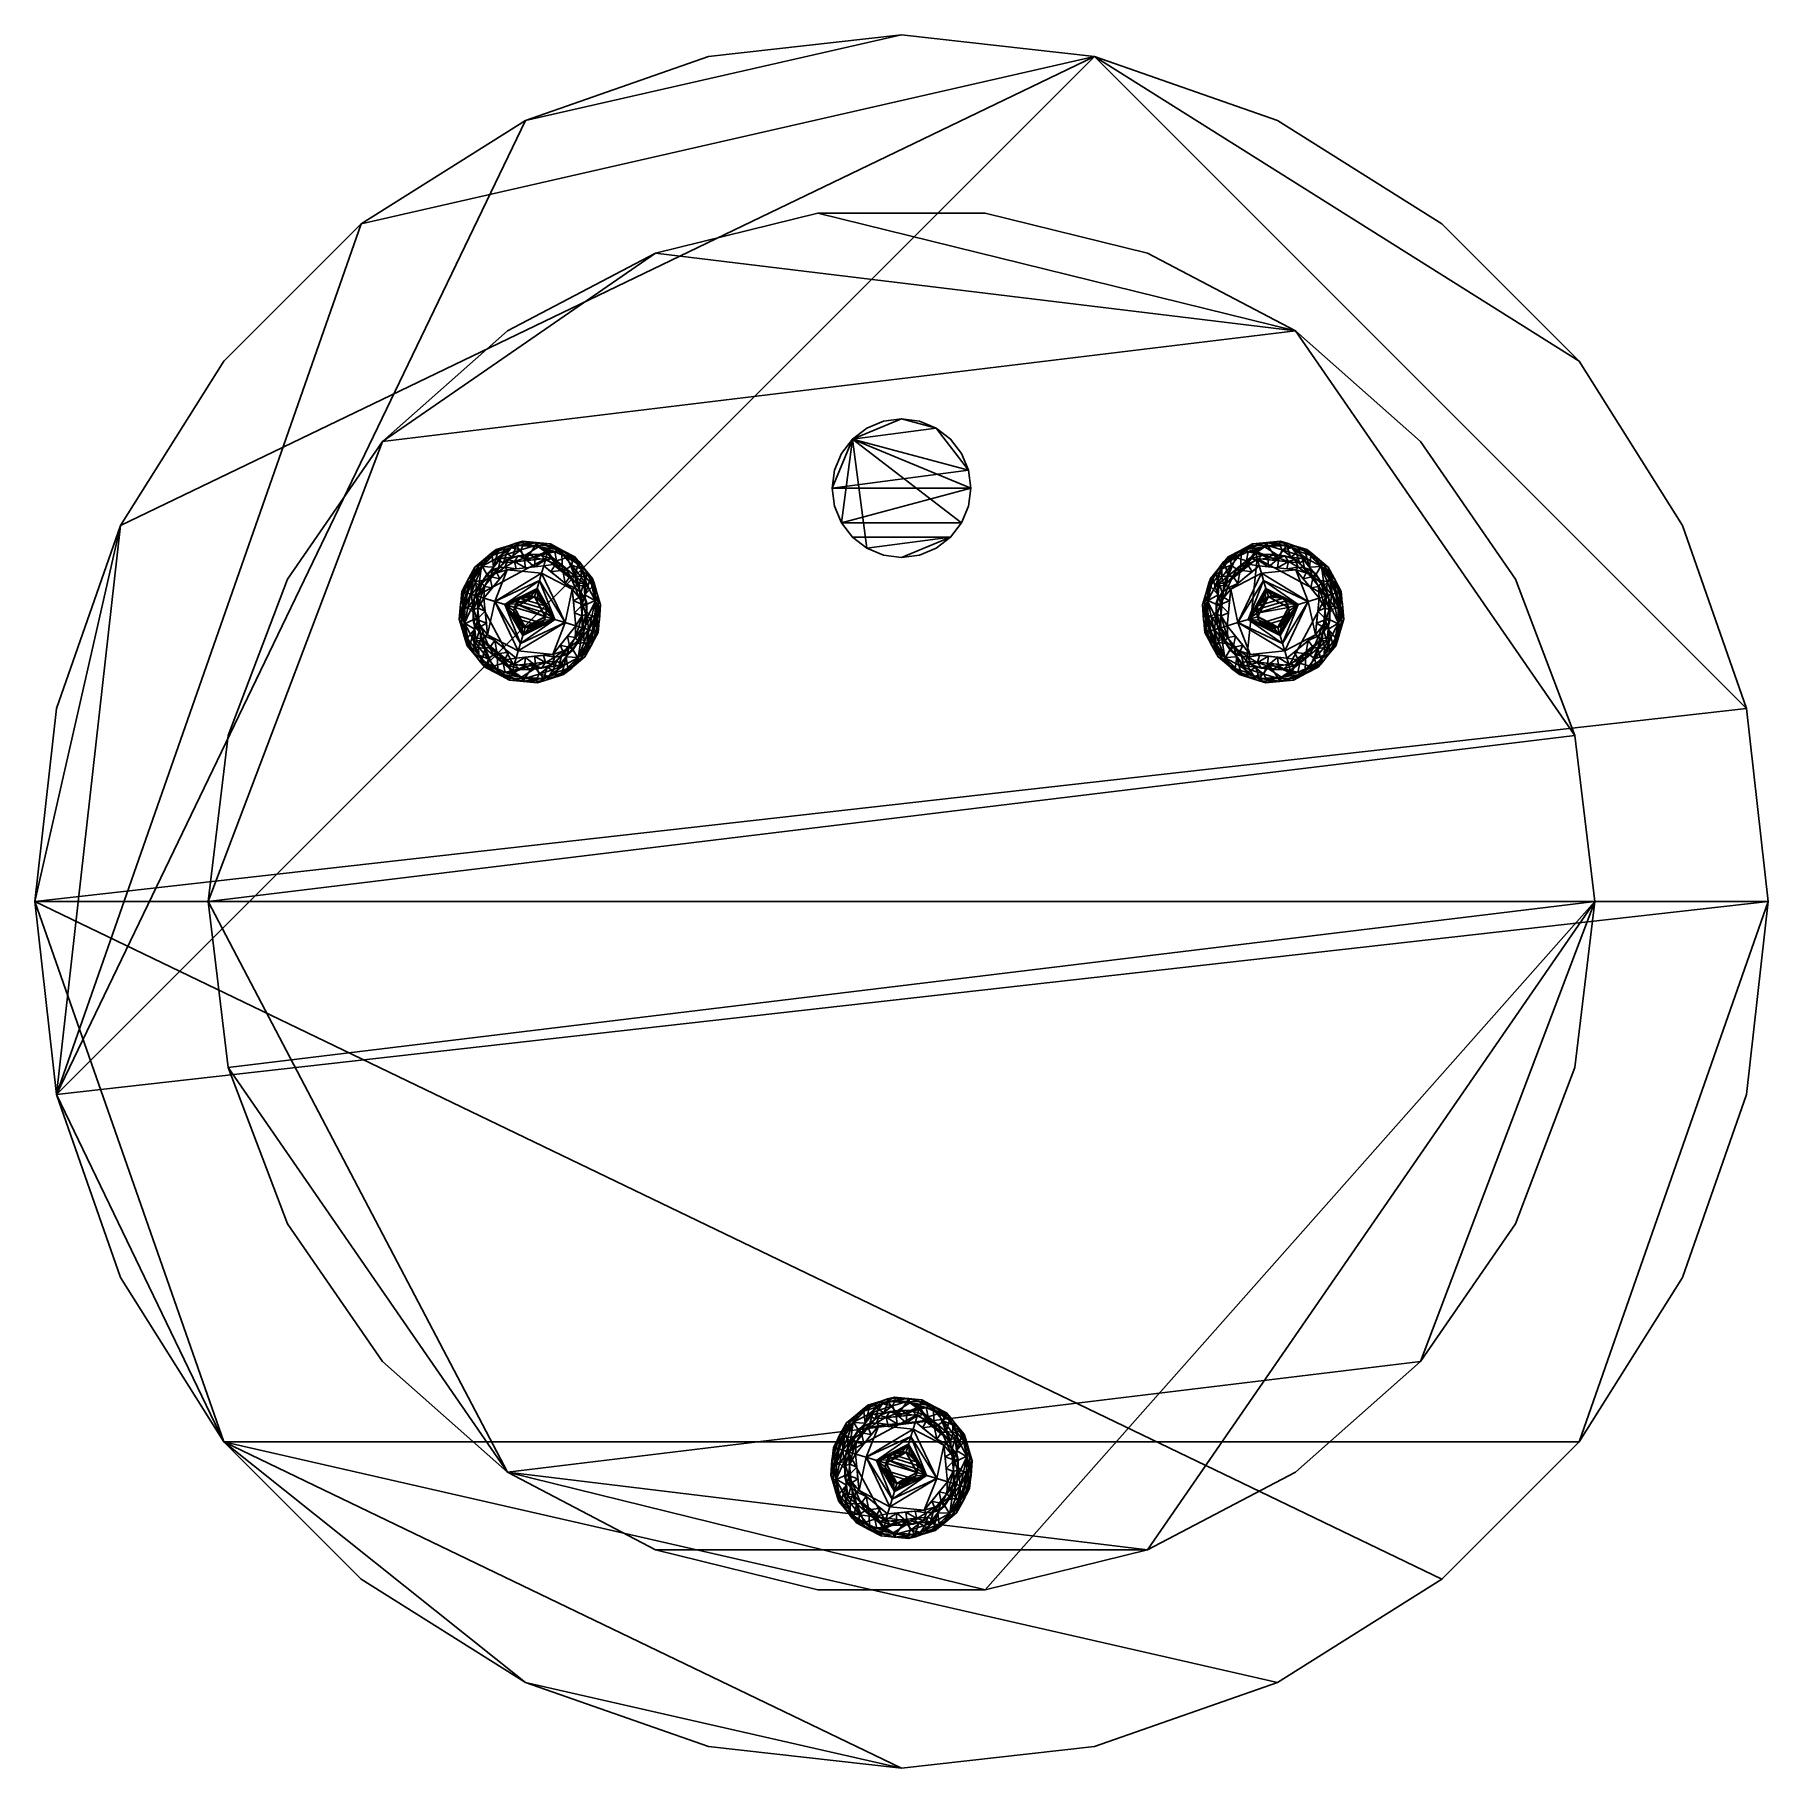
# Model space of a CAD drawing. Header units: millimetres. Extents: x -250 to 250, y -250 to 250.
import ezdxf

# ---------------------------------------------------------------- set-up
doc = ezdxf.new("R2010")
doc.units = ezdxf.units.MM
doc.layers.add('I-FURN-PNLS', color=7, linetype='Continuous', lineweight=30)

msp = doc.modelspace()

# ---------------------------------------------------------------- meshes
at = {"layer": 'I-FURN-PNLS', "color": 253, "true_color": 0xbca791}
mesh = msp.add_polyface(dxfattribs=at)
corners = [(-250, 0, 600.09), (-243.73, -55.63, 600.09), (-225.24, -108.47, 600.09), (-195.46, -155.87, 600.09), (-155.87, -195.46, 600.09), (-108.47, -225.24, 600.09), (-55.63, -243.73, 600.09), (0, -250, 600.09), (55.63, -243.73, 600.09), (108.47, -225.24, 600.09), (155.87, -195.46, 600.09), (195.46, -155.87, 600.09), (225.24, -108.47, 600.09), (243.73, -55.63, 600.09), (250, 0, 600.09), (243.73, 55.63, 600.09), (225.24, 108.47, 600.09), (195.46, 155.87, 600.09), (155.87, 195.46, 600.09), (108.47, 225.24, 600.09), (55.63, 243.73, 600.09), (0, 250, 600.09), (-55.63, 243.73, 600.09), (-108.47, 225.24, 600.09), (-155.87, 195.46, 600.09), (-195.46, 155.87, 600.09), (-225.24, 108.47, 600.09), (-243.73, 55.63, 600.09)]
mesh.append_faces([[corners[k] for k in face] for face in [(26, 1, 24, 25), (24, 1, 23)]], dxfattribs={"vtx0": -1, "vtx1": -1, "color": 253})
mesh.append_faces([[corners[k] for k in face] for face in [(3, 11, 14, 1)]], dxfattribs={"vtx0": -1, "vtx1": -1, "vtx2": -1, "vtx3": -1, "color": 253})
mesh.append_faces([[corners[k] for k in face] for face in [(23, 1, 20, 21)]], dxfattribs={"vtx0": -1, "vtx1": -1, "vtx3": -1, "color": 253})
mesh.append_faces([[corners[k] for k in face] for face in [(1, 14, 15, 20)]], dxfattribs={"vtx0": -1, "vtx2": -1, "vtx3": -1, "color": 253})
mesh.append_faces([[corners[k] for k in face] for face in [(3, 9, 10, 11)]], dxfattribs={"vtx0": -1, "vtx3": -1, "color": 253})
mesh.append_faces([[corners[k] for k in face] for face in [(4, 5, 3)]], dxfattribs={"vtx1": -1, "color": 253})
mesh.append_faces([[corners[k] for k in face] for face in [(12, 13, 14, 11), (1, 2, 3), (18, 19, 20, 17), (21, 22, 23)]], dxfattribs={"vtx2": -1, "color": 253})
mesh.append_faces([[corners[k] for k in face] for face in [(7, 8, 9, 3), (5, 6, 7, 3), (15, 16, 17, 20)]], dxfattribs={"vtx2": -1, "vtx3": -1, "color": 253})
mesh.append_faces([[corners[k] for k in face] for face in [(26, 27, 0, 1)]], dxfattribs={"vtx3": -1, "color": 253})
mesh = msp.add_polyface(dxfattribs=at)
corners = [(-250, 0, 575.09), (-243.73, 55.63, 575.09), (-225.24, 108.47, 575.09), (-195.46, 155.87, 575.09), (-155.87, 195.46, 575.09), (-108.47, 225.24, 575.09), (-55.63, 243.73, 575.09), (0, 250, 575.09), (55.63, 243.73, 575.09), (108.47, 225.24, 575.09), (155.87, 195.46, 575.09), (195.46, 155.87, 575.09), (225.24, 108.47, 575.09), (243.73, 55.63, 575.09), (250, 0, 575.09), (243.73, -55.63, 575.09), (225.24, -108.47, 575.09), (195.46, -155.87, 575.09), (155.87, -195.46, 575.09), (108.47, -225.24, 575.09), (55.63, -243.73, 575.09), (0, -250, 575.09), (-55.63, -243.73, 575.09), (-108.47, -225.24, 575.09), (-155.87, -195.46, 575.09), (-195.46, -155.87, 575.09), (-225.24, -108.47, 575.09), (-243.73, -55.63, 575.09)]
mesh.append_faces([[corners[k] for k in face] for face in [(11, 8, 9, 10)]], dxfattribs={"vtx0": -1, "color": 253})
mesh.append_faces([[corners[k] for k in face] for face in [(8, 13, 0, 2)]], dxfattribs={"vtx0": -1, "vtx1": -1, "vtx2": -1, "vtx3": -1, "color": 253})
mesh.append_faces([[corners[k] for k in face] for face in [(25, 0, 18, 19)]], dxfattribs={"vtx0": -1, "vtx1": -1, "vtx3": -1, "color": 253})
mesh.append_faces([[corners[k] for k in face] for face in [(5, 7, 8, 4)]], dxfattribs={"vtx0": -1, "vtx2": -1, "color": 253})
mesh.append_faces([[corners[k] for k in face] for face in [(13, 14, 0)]], dxfattribs={"vtx1": -1, "vtx2": -1, "color": 253})
mesh.append_faces([[corners[k] for k in face] for face in [(17, 18, 0, 14)]], dxfattribs={"vtx1": -1, "vtx2": -1, "vtx3": -1, "color": 253})
mesh.append_faces([[corners[k] for k in face] for face in [(5, 6, 7), (0, 1, 2), (26, 27, 0, 25), (21, 22, 23)]], dxfattribs={"vtx2": -1, "color": 253})
mesh.append_faces([[corners[k] for k in face] for face in [(11, 12, 13, 8), (2, 3, 4, 8), (19, 20, 21, 25), (23, 24, 25, 21)]], dxfattribs={"vtx2": -1, "vtx3": -1, "color": 253})
mesh.append_faces([[corners[k] for k in face] for face in [(14, 15, 16, 17)]], dxfattribs={"vtx3": -1, "color": 253})
mesh = msp.add_polyface(dxfattribs=at)
corners = [(-250, 0, 600.09), (-243.73, 55.63, 600.09), (-225.24, 108.47, 600.09), (-195.46, 155.87, 600.09), (-155.87, 195.46, 600.09), (-108.47, 225.24, 600.09), (-55.63, 243.73, 600.09), (0, 250, 600.09), (55.63, 243.73, 600.09), (108.47, 225.24, 600.09), (155.87, 195.46, 600.09), (195.46, 155.87, 600.09), (225.24, 108.47, 600.09), (243.73, 55.63, 600.09), (250, 0, 600.09), (250, 0, 575.09), (243.73, 55.63, 575.09), (225.24, 108.47, 575.09), (195.46, 155.87, 575.09), (155.87, 195.46, 575.09), (108.47, 225.24, 575.09), (55.63, 243.73, 575.09), (0, 250, 575.09), (-55.63, 243.73, 575.09), (-108.47, 225.24, 575.09), (-155.87, 195.46, 575.09), (-195.46, 155.87, 575.09), (-225.24, 108.47, 575.09), (-243.73, 55.63, 575.09), (-250, 0, 575.09)]
mesh.append_faces([[corners[k] for k in face] for face in [(1, 28, 29, 0)]], dxfattribs={"vtx0": -1, "color": 253})
mesh.append_faces([[corners[k] for k in face] for face in [(5, 24, 25, 4), (2, 27, 28, 1), (3, 26, 27, 2), (4, 25, 26, 3), (23, 6, 7, 22), (6, 23, 24, 5)]], dxfattribs={"vtx0": -1, "vtx2": -1, "color": 253})
mesh.append_faces([[corners[k] for k in face] for face in [(15, 16, 13, 14)]], dxfattribs={"vtx1": -1, "color": 253})
mesh.append_faces([[corners[k] for k in face] for face in [(16, 17, 12, 13), (18, 19, 10, 11), (19, 20, 9, 10), (17, 18, 11, 12), (20, 21, 8, 9), (7, 8, 21, 22)]], dxfattribs={"vtx1": -1, "vtx3": -1, "color": 253})
at = {"layer": 'I-FURN-PNLS', "color": 250, "true_color": 0x1d1d1d}
mesh = msp.add_polyface(dxfattribs=at)
corners = [(-200, 0, 23.84), (-194.19, -47.86, 23.84), (-177.09, -92.94, 23.84), (-149.7, -132.62, 23.84), (-113.61, -164.6, 23.84), (-70.92, -187, 23.84), (-24.11, -198.54, 23.84), (24.11, -198.54, 23.84), (70.92, -187, 23.84), (113.61, -164.6, 23.84), (149.7, -132.62, 23.84), (177.09, -92.94, 23.84), (194.19, -47.86, 23.84), (200, 0, 23.84), (194.19, 47.86, 23.84), (177.09, 92.94, 23.84), (149.7, 132.62, 23.84), (113.61, 164.6, 23.84), (70.92, 187, 23.84), (24.11, 198.54, 23.84), (-24.11, 198.54, 23.84), (-70.92, 187, 23.84), (-113.61, 164.6, 23.84), (-149.7, 132.62, 23.84), (-177.09, 92.94, 23.84), (-194.19, 47.86, 23.84)]
mesh.append_faces([[corners[k] for k in face] for face in [(14, 0, 13)]], dxfattribs={"vtx0": -1, "vtx1": -1, "color": 250})
mesh.append_faces([[corners[k] for k in face] for face in [(4, 10, 13, 0), (0, 14, 17, 23)]], dxfattribs={"vtx0": -1, "vtx1": -1, "vtx2": -1, "vtx3": -1, "color": 250})
mesh.append_faces([[corners[k] for k in face] for face in [(8, 4, 5), (4, 0, 1), (17, 20, 21)]], dxfattribs={"vtx0": -1, "vtx2": -1, "color": 250})
mesh.append_faces([[corners[k] for k in face] for face in [(3, 4, 1, 2)]], dxfattribs={"vtx1": -1, "color": 250})
mesh.append_faces([[corners[k] for k in face] for face in [(11, 12, 13, 10), (24, 25, 0, 23)]], dxfattribs={"vtx2": -1, "color": 250})
mesh.append_faces([[corners[k] for k in face] for face in [(8, 9, 10, 4), (21, 22, 23, 17)]], dxfattribs={"vtx2": -1, "vtx3": -1, "color": 250})
mesh.append_faces([[corners[k] for k in face] for face in [(5, 6, 7, 8), (14, 15, 16, 17), (17, 18, 19, 20)]], dxfattribs={"vtx3": -1, "color": 250})
mesh = msp.add_polyface(dxfattribs=at)
corners = [(-200, 0, 13.84), (-194.19, 47.86, 13.84), (-177.09, 92.94, 13.84), (-149.7, 132.62, 13.84), (-113.61, 164.6, 13.84), (-70.92, 187, 13.84), (-24.11, 198.54, 13.84), (24.11, 198.54, 13.84), (70.92, 187, 13.84), (113.61, 164.6, 13.84), (149.7, 132.62, 13.84), (177.09, 92.94, 13.84), (194.19, 47.86, 13.84), (200, 0, 13.84), (194.19, -47.86, 13.84), (177.09, -92.94, 13.84), (149.7, -132.62, 13.84), (113.61, -164.6, 13.84), (70.92, -187, 13.84), (24.11, -198.54, 13.84), (-24.11, -198.54, 13.84), (-70.92, -187, 13.84), (-113.61, -164.6, 13.84), (-149.7, -132.62, 13.84), (-177.09, -92.94, 13.84), (-194.19, -47.86, 13.84)]
mesh.append_faces([[corners[k] for k in face] for face in [(5, 3, 4)]], dxfattribs={"vtx0": -1, "color": 250})
mesh.append_faces([[corners[k] for k in face] for face in [(9, 12, 0, 3), (19, 22, 25, 13)]], dxfattribs={"vtx0": -1, "vtx1": -1, "vtx2": -1, "vtx3": -1, "color": 250})
mesh.append_faces([[corners[k] for k in face] for face in [(0, 12, 13, 25), (13, 18, 19)]], dxfattribs={"vtx0": -1, "vtx2": -1, "color": 250})
mesh.append_faces([[corners[k] for k in face] for face in [(2, 3, 0, 1)]], dxfattribs={"vtx1": -1, "color": 250})
mesh.append_faces([[corners[k] for k in face] for face in [(5, 6, 9, 3)]], dxfattribs={"vtx1": -1, "vtx2": -1, "vtx3": -1, "color": 250})
mesh.append_faces([[corners[k] for k in face] for face in [(7, 8, 9, 6), (10, 11, 12, 9), (23, 24, 25, 22)]], dxfattribs={"vtx2": -1, "color": 250})
mesh.append_faces([[corners[k] for k in face] for face in [(16, 17, 18, 13)]], dxfattribs={"vtx2": -1, "vtx3": -1, "color": 250})
mesh.append_faces([[corners[k] for k in face] for face in [(13, 14, 15, 16), (19, 20, 21, 22)]], dxfattribs={"vtx3": -1, "color": 250})
mesh = msp.add_polyface(dxfattribs=at)
corners = [(-200, 0, 23.84), (-194.19, 47.86, 23.84), (-177.09, 92.94, 23.84), (-149.7, 132.62, 23.84), (-113.61, 164.6, 23.84), (-70.92, 187, 23.84), (-24.11, 198.54, 23.84), (24.11, 198.54, 23.84), (70.92, 187, 23.84), (113.61, 164.6, 23.84), (149.7, 132.62, 23.84), (177.09, 92.94, 23.84), (194.19, 47.86, 23.84), (200, 0, 23.84), (200, 0, 13.84), (194.19, 47.86, 13.84), (177.09, 92.94, 13.84), (149.7, 132.62, 13.84), (113.61, 164.6, 13.84), (70.92, 187, 13.84), (24.11, 198.54, 13.84), (-24.11, 198.54, 13.84), (-70.92, 187, 13.84), (-113.61, 164.6, 13.84), (-149.7, 132.62, 13.84), (-177.09, 92.94, 13.84), (-194.19, 47.86, 13.84), (-200, 0, 13.84)]
mesh.append_faces([[corners[k] for k in face] for face in [(1, 26, 27, 0)]], dxfattribs={"vtx0": -1, "color": 250})
mesh.append_faces([[corners[k] for k in face] for face in [(6, 21, 22, 5), (2, 25, 26, 1), (3, 24, 25, 2), (4, 23, 24, 3)]], dxfattribs={"vtx0": -1, "vtx2": -1, "color": 250})
mesh.append_faces([[corners[k] for k in face] for face in [(14, 15, 12, 13)]], dxfattribs={"vtx1": -1, "color": 250})
mesh.append_faces([[corners[k] for k in face] for face in [(15, 16, 11, 12), (17, 18, 9, 10), (18, 19, 8, 9), (16, 17, 10, 11), (19, 20, 7, 8), (6, 7, 20, 21), (22, 23, 4, 5)]], dxfattribs={"vtx1": -1, "vtx3": -1, "color": 250})
mesh = msp.add_polyface(dxfattribs=at)
corners = [(-20, 119.24, 575.09), (-19.32, 114.06, 575.09), (-17.32, 109.24, 575.09), (-14.14, 105.1, 575.09), (-10, 101.92, 575.09), (-5.18, 99.92, 575.09), (0, 99.24, 575.09), (5.18, 99.92, 575.09), (10, 101.92, 575.09), (14.14, 105.1, 575.09), (17.32, 109.24, 575.09), (19.32, 114.06, 575.09), (20, 119.24, 575.09), (19.32, 124.42, 575.09), (17.32, 129.24, 575.09), (14.14, 133.38, 575.09), (10, 136.56, 575.09), (5.18, 138.56, 575.09), (0, 139.24, 575.09), (-5.18, 138.56, 575.09), (-10, 136.56, 575.09), (-14.14, 133.38, 575.09), (-17.32, 129.24, 575.09), (-19.32, 124.42, 575.09)]
mesh.append_faces([[corners[k] for k in face] for face in [(21, 13, 16, 18)]], dxfattribs={"vtx0": -1, "vtx1": -1, "vtx2": -1, "vtx3": -1, "color": 250})
mesh.append_faces([[corners[k] for k in face] for face in [(21, 12, 13)]], dxfattribs={"vtx0": -1, "vtx2": -1, "color": 250})
mesh.append_faces([[corners[k] for k in face] for face in [(4, 9, 10, 21)]], dxfattribs={"vtx0": -1, "vtx2": -1, "vtx3": -1, "color": 250})
mesh.append_faces([[corners[k] for k in face] for face in [(20, 21, 18, 19)]], dxfattribs={"vtx1": -1, "color": 250})
mesh.append_faces([[corners[k] for k in face] for face in [(3, 4, 21, 2)]], dxfattribs={"vtx1": -1, "vtx2": -1, "color": 250})
mesh.append_faces([[corners[k] for k in face] for face in [(16, 17, 18)]], dxfattribs={"vtx2": -1, "color": 250})
mesh.append_faces([[corners[k] for k in face] for face in [(10, 11, 12, 21), (4, 5, 6, 9), (0, 1, 2, 21)]], dxfattribs={"vtx2": -1, "vtx3": -1, "color": 250})
mesh.append_faces([[corners[k] for k in face] for face in [(6, 7, 8, 9), (13, 14, 15, 16), (21, 22, 23, 0)]], dxfattribs={"vtx3": -1, "color": 250})
mesh = msp.add_polyface(dxfattribs=at)
corners = [(-20, 119.24, 23.84), (-19.32, 124.42, 23.84), (-17.32, 129.24, 23.84), (-14.14, 133.38, 23.84), (-10, 136.56, 23.84), (-5.18, 138.56, 23.84), (0, 139.24, 23.84), (5.18, 138.56, 23.84), (10, 136.56, 23.84), (14.14, 133.38, 23.84), (17.32, 129.24, 23.84), (19.32, 124.42, 23.84), (20, 119.24, 23.84), (19.32, 114.06, 23.84), (17.32, 109.24, 23.84), (14.14, 105.1, 23.84), (10, 101.92, 23.84), (5.18, 99.92, 23.84), (0, 99.24, 23.84), (-5.18, 99.92, 23.84), (-10, 101.92, 23.84), (-14.14, 105.1, 23.84), (-17.32, 109.24, 23.84), (-19.32, 114.06, 23.84)]
mesh.append_faces([[corners[k] for k in face] for face in [(18, 15, 16, 17)]], dxfattribs={"vtx0": -1, "color": 250})
mesh.append_faces([[corners[k] for k in face] for face in [(21, 15, 20)]], dxfattribs={"vtx0": -1, "vtx1": -1, "color": 250})
mesh.append_faces([[corners[k] for k in face] for face in [(8, 11, 0, 3)]], dxfattribs={"vtx0": -1, "vtx1": -1, "vtx2": -1, "vtx3": -1, "color": 250})
mesh.append_faces([[corners[k] for k in face] for face in [(11, 12, 0)]], dxfattribs={"vtx1": -1, "vtx2": -1, "color": 250})
mesh.append_faces([[corners[k] for k in face] for face in [(14, 15, 21, 22)]], dxfattribs={"vtx1": -1, "vtx3": -1, "color": 250})
mesh.append_faces([[corners[k] for k in face] for face in [(9, 10, 11, 8), (4, 5, 6, 3), (1, 2, 3, 0)]], dxfattribs={"vtx2": -1, "color": 250})
mesh.append_faces([[corners[k] for k in face] for face in [(6, 7, 8, 3), (12, 13, 14, 22), (22, 23, 0, 12), (18, 19, 20, 15)]], dxfattribs={"vtx2": -1, "vtx3": -1, "color": 250})
mesh = msp.add_polyface(dxfattribs=at)
corners = [(-20, 119.24, 575.09), (-19.32, 124.42, 575.09), (-17.32, 129.24, 575.09), (-14.14, 133.38, 575.09), (-10, 136.56, 575.09), (-5.18, 138.56, 575.09), (0, 139.24, 575.09), (5.18, 138.56, 575.09), (10, 136.56, 575.09), (14.14, 133.38, 575.09), (17.32, 129.24, 575.09), (19.32, 124.42, 575.09), (20, 119.24, 575.09), (20, 119.24, 23.84), (19.32, 124.42, 23.84), (17.32, 129.24, 23.84), (14.14, 133.38, 23.84), (10, 136.56, 23.84), (5.18, 138.56, 23.84), (0, 139.24, 23.84), (-5.18, 138.56, 23.84), (-10, 136.56, 23.84), (-14.14, 133.38, 23.84), (-17.32, 129.24, 23.84), (-19.32, 124.42, 23.84), (-20, 119.24, 23.84)]
mesh.append_faces([[corners[k] for k in face] for face in [(1, 24, 25, 0)]], dxfattribs={"vtx0": -1, "color": 250})
mesh.append_faces([[corners[k] for k in face] for face in [(11, 14, 15, 10), (10, 15, 16, 9), (8, 17, 18, 7), (9, 16, 17, 8), (7, 18, 19, 6), (5, 20, 21, 4), (4, 21, 22, 3), (2, 23, 24, 1), (3, 22, 23, 2), (20, 5, 6, 19)]], dxfattribs={"vtx0": -1, "vtx2": -1, "color": 250})
mesh.append_faces([[corners[k] for k in face] for face in [(11, 12, 13, 14)]], dxfattribs={"vtx3": -1, "color": 250})
mesh = msp.add_polyface(dxfattribs=at)
corners = [(20, 119.24, 575.09), (19.32, 114.06, 575.09), (17.32, 109.24, 575.09), (14.14, 105.1, 575.09), (10, 101.92, 575.09), (5.18, 99.92, 575.09), (0, 99.24, 575.09), (-5.18, 99.92, 575.09), (-10, 101.92, 575.09), (-14.14, 105.1, 575.09), (-17.32, 109.24, 575.09), (-19.32, 114.06, 575.09), (-20, 119.24, 575.09), (-20, 119.24, 23.84), (-19.32, 114.06, 23.84), (-17.32, 109.24, 23.84), (-14.14, 105.1, 23.84), (-10, 101.92, 23.84), (-5.18, 99.92, 23.84), (0, 99.24, 23.84), (5.18, 99.92, 23.84), (10, 101.92, 23.84), (14.14, 105.1, 23.84), (17.32, 109.24, 23.84), (19.32, 114.06, 23.84), (20, 119.24, 23.84)]
mesh.append_faces([[corners[k] for k in face] for face in [(1, 24, 25, 0)]], dxfattribs={"vtx0": -1, "color": 250})
mesh.append_faces([[corners[k] for k in face] for face in [(11, 14, 15, 10), (10, 15, 16, 9), (8, 17, 18, 7), (9, 16, 17, 8), (7, 18, 19, 6), (5, 20, 21, 4), (4, 21, 22, 3), (2, 23, 24, 1), (3, 22, 23, 2), (20, 5, 6, 19)]], dxfattribs={"vtx0": -1, "vtx2": -1, "color": 250})
mesh.append_faces([[corners[k] for k in face] for face in [(12, 13, 14, 11)]], dxfattribs={"vtx2": -1, "color": 250})
at = {"layer": 'I-FURN-PNLS', "color": 250, "true_color": 0x191919}
mesh = msp.add_polyface(dxfattribs=at)
corners = [(-122.58, 88.13, -0.13), (-124.19, 88.61, 0.2), (-125.56, 89.02, 1.16), (-126.47, 89.3, 2.58), (-126.79, 89.39, 4.27), (-123.04, 96.46, 4.27), (-116.87, 101.55, 4.27), (-109.22, 103.89, 4.27), (-101.26, 103.12, 4.27), (-94.2, 99.37, 4.27), (-89.11, 93.19, 4.27), (-86.77, 85.55, 4.27), (-87.53, 77.58, 4.27), (-87.85, 77.68, 2.58), (-88.77, 77.95, 1.16), (-90.13, 78.37, 0.2), (-91.75, 78.85, -0.13), (-92.98, 91.11, -0.13), (-102.53, 98.91, -0.13), (-114.79, 97.67, -0.13), (-120.98, 96.67, 1.04), (-88.37, 86.85, 1.04), (-124.74, 93.25, 4.27), (-87.11, 81.93, 4.27), (-123.77, 93.51, 1.35), (-87.78, 82.68, 1.35), (-105.58, 102.63, 1.16), (-97.92, 100.33, 1.16), (-112.61, 102.02, 1.26), (-92.4, 95.93, 1.26), (-122.77, 92.31, 0.27), (-118.68, 92.9, -0.13), (-89.28, 82.23, 0.27), (-92.36, 84.98, -0.13), (-117.02, 98.83, 0.42), (-116.37, 101.13, 2.04), (-119.95, 99, 4.27), (-121.77, 97.4, 2.61), (-113.04, 102.72, 4.27), (-119.11, 99.77, 2.66), (-90.48, 90.85, 0.42), (-89.75, 93.12, 2.04), (-87.94, 89.37, 4.27), (-87.3, 87.04, 2.61), (-91.65, 96.28, 4.27), (-88.22, 90.48, 2.66), (-108.66, 98.29, -0.13), (-97.75, 95.01, -0.13), (-105.24, 103.5, 4.27), (-97.73, 101.24, 4.27), (-101.43, 102.53, 2.03), (-102.11, 101.06, 0.44), (-113.99, 100.03, 0.25), (-109.79, 101.4, 0.35), (-109.02, 102.94, 1.53), (-92.35, 93.52, 0.25), (-95.09, 96.98, 0.35), (-94.88, 98.69, 1.53)]
mesh.append_faces([[corners[k] for k in face] for face in [(5, 24, 22), (8, 50, 48), (1, 30, 0), (47, 56, 17), (17, 40, 33), (36, 37, 5), (7, 28, 38), (42, 45, 10), (46, 51, 18), (48, 54, 7), (49, 50, 8), (9, 57, 49)]], dxfattribs={"vtx0": -1, "vtx1": -1, "color": 250})
mesh.append_faces([[corners[k] for k in face] for face in [(29, 44, 41), (32, 21, 25), (42, 43, 45), (24, 30, 1), (28, 34, 35), (27, 51, 50), (3, 22, 24), (30, 24, 20), (40, 29, 41), (37, 20, 24), (27, 47, 51), (28, 54, 53), (52, 34, 28), (32, 33, 21), (23, 13, 25), (17, 56, 55), (50, 49, 27), (35, 38, 28), (30, 20, 31), (27, 49, 57), (25, 15, 32), (43, 21, 45), (28, 53, 52), (34, 20, 35), (26, 48, 50), (40, 17, 55), (34, 31, 20), (37, 39, 20), (39, 37, 36), (5, 37, 24), (35, 20, 39), (35, 39, 6), (40, 21, 33), (40, 41, 21), (11, 25, 43), (10, 45, 41), (21, 43, 25), (41, 45, 21), (52, 53, 19), (57, 56, 27), (26, 50, 51), (26, 51, 46), (52, 19, 34), (53, 26, 46), (26, 53, 54), (26, 54, 48), (54, 28, 7), (55, 29, 40), (56, 29, 55), (29, 56, 57), (56, 47, 27), (57, 9, 29)]], dxfattribs={"vtx0": -1, "vtx1": -1, "vtx2": -1, "color": 250})
mesh.append_faces([[corners[k] for k in face] for face in [(25, 14, 15), (32, 15, 16), (39, 36, 6), (32, 16, 33), (35, 6, 38), (29, 9, 44)]], dxfattribs={"vtx0": -1, "vtx2": -1, "color": 250})
mesh.append_faces([[corners[k] for k in face] for face in [(2, 3, 24), (13, 14, 25), (1, 2, 24), (11, 23, 25), (31, 0, 30), (19, 31, 34), (42, 11, 43), (44, 10, 41), (47, 18, 51), (46, 19, 53)]], dxfattribs={"vtx1": -1, "vtx2": -1, "color": 250})
mesh.append_faces([[corners[k] for k in face] for face in [(23, 12, 13), (3, 4, 22)]], dxfattribs={"vtx2": -1, "color": 250})
mesh = msp.add_polyface(dxfattribs=at)
corners = [(-126.79, 89.39, 4.27), (-126.6, 89.34, 5.59), (-126.04, 89.17, 6.78), (-125.16, 88.9, 7.75), (-124.04, 88.57, 8.39), (-115.51, 99.01, 8.39), (-102.09, 100.37, 8.39), (-91.64, 91.83, 8.39), (-90.29, 78.41, 8.39), (-89.17, 78.08, 7.75), (-88.29, 77.81, 6.78), (-87.73, 77.64, 5.59), (-87.53, 77.58, 4.27), (-86.77, 85.55, 4.27), (-89.11, 93.19, 4.27), (-94.2, 99.37, 4.27), (-101.26, 103.12, 4.27), (-109.22, 103.89, 4.27), (-116.87, 101.55, 4.27), (-123.04, 96.46, 4.27), (-119.77, 93.79, 8.39), (-90.96, 85.12, 8.39), (-123.3, 95.01, 6.6), (-87.35, 84.2, 6.6), (-124.74, 93.25, 4.27), (-87.11, 81.93, 4.27), (-125.12, 92.71, 5.9), (-87.1, 81.27, 5.9), (-118.07, 99.8, 6.9), (-89.07, 91.08, 6.9), (-123.57, 92.64, 7.75), (-121.12, 96.58, 7.45), (-88.43, 82.07, 7.75), (-88.3, 86.71, 7.45), (-111.13, 102.68, 6.94), (-93.27, 97.3, 6.94), (-120.74, 98.25, 6.19), (-87.69, 88.31, 6.19), (-118.03, 100.62, 5.61), (-113.04, 102.72, 4.27), (-114.62, 102.07, 6.26), (-119.95, 99, 4.27), (-114.73, 100.94, 7.56), (-88.65, 91.78, 5.61), (-91.65, 96.28, 4.27), (-90.69, 94.87, 6.26), (-87.94, 89.37, 4.27), (-91.02, 93.55, 7.55), (-91.3, 88.48, 8.39), (-111.21, 103.38, 5.59), (-105.17, 103.46, 6.15), (-98.72, 101.45, 6.58), (-92.81, 97.84, 5.59), (-97.73, 101.24, 4.27), (-95.49, 99.78, 6.22), (-108.8, 99.69, 8.39), (-112.15, 99.35, 8.39), (-96.86, 96.1, 8.39), (-96.44, 99.21, 7.55), (-94.25, 93.97, 8.39), (-100.01, 100.92, 7.71), (-104.74, 102.25, 7.65), (-99.47, 98.23, 8.39), (-121.91, 91.18, 8.39), (-90.62, 81.77, 8.39), (-117.64, 96.4, 8.39), (-105.24, 103.5, 4.27), (-105.44, 100.03, 8.39)]
mesh.append_faces([[corners[k] for k in face] for face in [(4, 30, 3), (10, 27, 9), (24, 26, 19), (2, 26, 1), (53, 54, 15), (19, 36, 41), (44, 45, 14), (15, 52, 44), (55, 34, 56)]], dxfattribs={"vtx0": -1, "vtx1": -1, "color": 250})
mesh.append_faces([[corners[k] for k in face] for face in [(23, 27, 13), (19, 26, 22), (26, 24, 1), (22, 30, 31), (36, 31, 28), (42, 40, 28), (40, 38, 28), (49, 34, 50), (27, 11, 25), (43, 45, 29), (33, 23, 37), (3, 30, 22), (32, 23, 33), (45, 47, 29), (28, 38, 36), (26, 3, 22), (23, 9, 27), (23, 32, 9), (30, 63, 31), (31, 36, 22), (37, 46, 43), (28, 65, 42), (47, 45, 35), (37, 29, 33), (64, 32, 33), (47, 48, 29), (49, 50, 17), (51, 50, 61), (16, 50, 51), (36, 19, 22), (38, 41, 36), (29, 37, 43), (37, 23, 13), (54, 51, 58), (40, 42, 34), (38, 40, 18), (49, 40, 34), (52, 45, 44), (35, 45, 52), (14, 45, 43), (29, 48, 33), (51, 60, 58), (40, 49, 39), (52, 15, 54), (60, 51, 61), (54, 58, 35), (42, 56, 34), (35, 52, 54), (51, 54, 53), (50, 34, 61), (59, 47, 35), (60, 62, 58), (59, 35, 58), (61, 6, 60), (55, 61, 34), (28, 31, 65)]], dxfattribs={"vtx0": -1, "vtx1": -1, "vtx2": -1, "color": 250})
mesh.append_faces([[corners[k] for k in face] for face in [(40, 39, 18), (26, 2, 3), (38, 18, 41), (42, 65, 5), (37, 13, 46), (42, 5, 56), (60, 6, 62), (30, 4, 63)]], dxfattribs={"vtx0": -1, "vtx2": -1, "color": 250})
mesh.append_faces([[corners[k] for k in face] for face in [(8, 9, 32), (20, 65, 31, 63), (10, 11, 27), (7, 48, 47), (25, 13, 27), (64, 8, 32), (21, 64, 33, 48), (57, 59, 58, 62), (17, 39, 49), (46, 14, 43), (66, 17, 50, 16), (53, 16, 51), (59, 7, 47), (67, 6, 61, 55)]], dxfattribs={"vtx1": -1, "vtx2": -1, "color": 250})
mesh.append_faces([[corners[k] for k in face] for face in [(24, 0, 1), (11, 12, 25)]], dxfattribs={"vtx2": -1, "color": 250})
mesh = msp.add_polyface(dxfattribs=at)
corners = [(-90.29, 78.41, 8.39), (-91.64, 91.83, 8.39), (-102.09, 100.37, 8.39), (-115.51, 99.01, 8.39), (-124.04, 88.57, 8.39), (-123.11, 88.29, 8.78), (-122.19, 88.01, 9.22), (-121.3, 87.74, 9.71), (-120.44, 87.48, 10.25), (-113.73, 95.7, 10.25), (-103.17, 96.77, 10.25), (-94.95, 90.05, 10.25), (-93.89, 79.49, 10.25), (-93.02, 79.23, 9.71), (-92.13, 78.97, 9.22), (-91.22, 78.69, 8.78), (-118.03, 90.44, 10.25), (-94.27, 83.29, 10.25), (-120.97, 92.32, 8.39), (-90.77, 83.23, 8.39), (-121.02, 91.82, 9), (-91.01, 82.79, 9), (-118.24, 95.67, 8.39), (-116.27, 96.27, 9.22), (-108.45, 96.23, 10.25), (-108.8, 99.69, 8.39), (-91.21, 87.53, 8.39), (-92.52, 89.13, 9.22), (-99.06, 93.41, 10.25), (-96.86, 96.1, 8.39), (-105.66, 99.11, 9.22), (-99.82, 97.31, 9.25), (-95.53, 93.79, 9.3), (-111.63, 98.08, 9.45), (-120.22, 90.83, 9.6), (-115.88, 93.07, 10.25), (-118.69, 93.74, 9.36), (-119.42, 94.63, 8.82), (-116.7, 94.81, 9.69), (-114.39, 96.47, 9.66), (-92.22, 82.41, 9.6), (-94.61, 86.67, 10.25), (-91.89, 85.68, 9.36), (-90.79, 86.02, 8.82), (-92.97, 87.67, 9.69), (-93.98, 90.33, 9.66), (-93.72, 91.69, 9.2), (-94.25, 93.97, 8.39), (-94.22, 93.81, 8.83), (-96.95, 96.24, 8.92), (-99.47, 98.23, 8.39), (-100.84, 98.86, 8.79), (-104.01, 99.85, 8.78), (-107.33, 100.11, 8.79), (-112.15, 99.35, 8.39), (-113.48, 98.65, 8.88), (-108.84, 99.05, 9.25), (-105.44, 100.03, 8.39), (-102.64, 98.52, 9.22), (-110.51, 99.71, 8.82), (-97.7, 95.56, 9.41), (-105.81, 96.5, 10.25), (-101.11, 95.09, 10.25), (-97.01, 91.73, 10.25), (-111.09, 95.97, 10.25)]
mesh.append_faces([[corners[k] for k in face] for face in [(5, 18, 4)]], dxfattribs={"vtx0": -1, "color": 250})
mesh.append_faces([[corners[k] for k in face] for face in [(35, 36, 16), (15, 21, 14), (18, 37, 22), (9, 38, 35), (14, 40, 13), (11, 45, 63), (24, 33, 64)]], dxfattribs={"vtx0": -1, "vtx1": -1, "color": 250})
mesh.append_faces([[corners[k] for k in face] for face in [(21, 42, 40), (30, 58, 52), (36, 37, 20), (18, 20, 37), (42, 43, 27), (38, 39, 23), (14, 21, 40), (58, 10, 31), (15, 19, 21), (5, 20, 18), (51, 31, 49), (39, 55, 23), (45, 11, 44), (36, 20, 34), (49, 32, 48), (49, 60, 32), (51, 49, 50), (45, 46, 32), (53, 30, 52), (38, 23, 36), (6, 34, 20), (36, 34, 16), (38, 9, 39), (37, 23, 22), (23, 37, 36), (36, 35, 38), (39, 64, 33), (55, 39, 33), (43, 42, 21), (40, 42, 17), (44, 42, 27), (19, 43, 21), (27, 43, 26), (44, 27, 45), (41, 42, 44), (46, 45, 27), (45, 32, 63), (27, 1, 46), (49, 31, 60), (46, 48, 32), (1, 48, 46), (48, 29, 49), (52, 51, 2), (58, 31, 51), (57, 53, 52), (56, 30, 53), (33, 59, 55), (23, 55, 3), (33, 56, 59), (56, 53, 59), (24, 56, 33), (52, 58, 51), (56, 61, 30), (25, 59, 53), (54, 55, 59), (61, 58, 30), (62, 60, 31), (60, 63, 32)]], dxfattribs={"vtx0": -1, "vtx1": -1, "vtx2": -1, "color": 250})
mesh.append_faces([[corners[k] for k in face] for face in [(40, 17, 12), (20, 5, 6), (34, 6, 7), (39, 9, 64), (49, 29, 50), (53, 57, 25), (52, 2, 57), (31, 10, 62)]], dxfattribs={"vtx0": -1, "vtx2": -1, "color": 250})
mesh.append_faces([[corners[k] for k in face] for face in [(48, 1, 47, 29), (60, 62, 28, 63)]], dxfattribs={"vtx0": -1, "vtx3": -1, "color": 250})
mesh.append_faces([[corners[k] for k in face] for face in [(8, 16, 34), (26, 1, 27), (12, 13, 40), (19, 26, 43), (3, 22, 23), (7, 8, 34), (61, 10, 58), (41, 17, 42), (25, 54, 59), (24, 61, 56), (11, 41, 44), (50, 2, 51), (54, 3, 55)]], dxfattribs={"vtx1": -1, "vtx2": -1, "color": 250})
mesh.append_faces([[corners[k] for k in face] for face in [(15, 0, 19)]], dxfattribs={"vtx2": -1, "color": 250})
mesh = msp.add_polyface(dxfattribs=at)
corners = [(122.58, 88.13, -0.13), (114.79, 97.67, -0.13), (102.53, 98.91, -0.13), (92.98, 91.11, -0.13), (91.75, 78.85, -0.13), (90.13, 78.37, 0.2), (88.77, 77.95, 1.16), (87.85, 77.68, 2.58), (87.53, 77.58, 4.27), (86.77, 85.55, 4.27), (89.11, 93.19, 4.27), (94.2, 99.37, 4.27), (101.26, 103.12, 4.27), (109.22, 103.89, 4.27), (116.87, 101.55, 4.27), (123.04, 96.46, 4.27), (126.79, 89.39, 4.27), (126.47, 89.3, 2.58), (125.56, 89.02, 1.16), (124.19, 88.61, 0.2), (120.98, 96.67, 1.04), (88.37, 86.85, 1.04), (124.74, 93.25, 4.27), (87.11, 81.93, 4.27), (123.77, 93.51, 1.35), (87.78, 82.68, 1.35), (105.58, 102.63, 1.16), (97.92, 100.33, 1.16), (112.61, 102.02, 1.26), (92.4, 95.93, 1.26), (122.77, 92.31, 0.27), (118.68, 92.9, -0.13), (89.28, 82.23, 0.27), (92.36, 84.98, -0.13), (117.02, 98.83, 0.42), (116.37, 101.13, 2.04), (119.95, 99, 4.27), (121.77, 97.4, 2.61), (113.04, 102.72, 4.27), (119.11, 99.77, 2.66), (90.48, 90.85, 0.42), (89.75, 93.12, 2.04), (87.94, 89.37, 4.27), (87.3, 87.04, 2.61), (91.65, 96.28, 4.27), (88.22, 90.48, 2.66), (108.66, 98.29, -0.13), (97.75, 95.01, -0.13), (105.24, 103.5, 4.27), (97.73, 101.24, 4.27), (101.43, 102.53, 2.03), (102.11, 101.06, 0.44), (113.99, 100.03, 0.25), (109.79, 101.4, 0.35), (109.02, 102.94, 1.53), (92.35, 93.52, 0.25), (95.09, 96.98, 0.35), (94.88, 98.69, 1.53)]
mesh.append_faces([[corners[k] for k in face] for face in [(22, 24, 15), (48, 50, 12), (0, 30, 19), (3, 56, 47), (33, 40, 3), (15, 37, 36), (38, 28, 13), (10, 45, 42), (2, 51, 46), (13, 54, 48), (12, 50, 49), (49, 57, 11)]], dxfattribs={"vtx0": -1, "vtx1": -1, "color": 250})
mesh.append_faces([[corners[k] for k in face] for face in [(41, 44, 29), (25, 21, 32), (45, 43, 42), (19, 30, 24), (35, 34, 28), (50, 51, 27), (24, 22, 17), (20, 24, 30), (41, 29, 40), (24, 20, 37), (51, 47, 27), (53, 54, 28), (28, 34, 52), (21, 33, 32), (25, 7, 23), (55, 56, 3), (27, 49, 50), (28, 38, 35), (31, 20, 30), (57, 49, 27), (32, 5, 25), (45, 21, 43), (52, 53, 28), (35, 20, 34), (50, 48, 26), (55, 3, 40), (20, 31, 34), (20, 39, 37), (36, 37, 39), (24, 37, 15), (39, 20, 35), (14, 39, 35), (33, 21, 40), (21, 41, 40), (43, 25, 9), (41, 45, 10), (25, 43, 21), (21, 45, 41), (1, 53, 52), (27, 56, 57), (51, 50, 26), (46, 51, 26), (34, 1, 52), (46, 26, 53), (54, 53, 26), (48, 54, 26), (13, 28, 54), (40, 29, 55), (55, 29, 56), (57, 56, 29), (27, 47, 56), (29, 11, 57)]], dxfattribs={"vtx0": -1, "vtx1": -1, "vtx2": -1, "color": 250})
mesh.append_faces([[corners[k] for k in face] for face in [(24, 17, 18), (25, 6, 7), (24, 18, 19), (25, 23, 9), (30, 0, 31), (34, 31, 1), (43, 9, 42), (41, 10, 44), (51, 2, 47), (53, 1, 46)]], dxfattribs={"vtx0": -1, "vtx2": -1, "color": 250})
mesh.append_faces([[corners[k] for k in face] for face in [(5, 6, 25), (4, 5, 32), (14, 36, 39), (33, 4, 32), (38, 14, 35), (44, 11, 29)]], dxfattribs={"vtx1": -1, "vtx2": -1, "color": 250})
mesh.append_faces([[corners[k] for k in face] for face in [(7, 8, 23), (22, 16, 17)]], dxfattribs={"vtx2": -1, "color": 250})
mesh = msp.add_polyface(dxfattribs=at)
corners = [(126.79, 89.39, 4.27), (123.04, 96.46, 4.27), (116.87, 101.55, 4.27), (109.22, 103.89, 4.27), (101.26, 103.12, 4.27), (94.2, 99.37, 4.27), (89.11, 93.19, 4.27), (86.77, 85.55, 4.27), (87.53, 77.58, 4.27), (87.73, 77.64, 5.59), (88.29, 77.81, 6.78), (89.17, 78.08, 7.75), (90.29, 78.41, 8.39), (91.64, 91.83, 8.39), (102.09, 100.37, 8.39), (115.51, 99.01, 8.39), (124.04, 88.57, 8.39), (125.16, 88.9, 7.75), (126.04, 89.17, 6.78), (126.6, 89.34, 5.59), (119.77, 93.79, 8.39), (90.96, 85.12, 8.39), (123.3, 95.01, 6.6), (87.35, 84.2, 6.6), (124.74, 93.25, 4.27), (87.11, 81.93, 4.27), (125.12, 92.71, 5.9), (87.1, 81.27, 5.9), (118.07, 99.8, 6.9), (89.07, 91.08, 6.9), (123.57, 92.64, 7.75), (121.12, 96.58, 7.45), (88.43, 82.07, 7.75), (88.3, 86.71, 7.45), (111.13, 102.68, 6.94), (93.27, 97.3, 6.94), (120.74, 98.25, 6.19), (87.69, 88.31, 6.19), (118.03, 100.62, 5.61), (113.04, 102.72, 4.27), (114.62, 102.07, 6.26), (119.95, 99, 4.27), (114.73, 100.94, 7.56), (88.65, 91.78, 5.61), (91.65, 96.28, 4.27), (90.69, 94.87, 6.26), (87.94, 89.37, 4.27), (91.02, 93.55, 7.55), (91.3, 88.48, 8.39), (111.21, 103.38, 5.59), (105.17, 103.46, 6.15), (98.72, 101.45, 6.58), (92.81, 97.84, 5.59), (97.73, 101.24, 4.27), (95.49, 99.78, 6.22), (108.8, 99.69, 8.39), (112.15, 99.35, 8.39), (96.86, 96.1, 8.39), (96.44, 99.21, 7.55), (94.25, 93.97, 8.39), (100.01, 100.92, 7.71), (104.74, 102.25, 7.65), (99.47, 98.23, 8.39), (121.91, 91.18, 8.39), (90.62, 81.77, 8.39), (117.64, 96.4, 8.39), (105.24, 103.5, 4.27), (105.44, 100.03, 8.39)]
mesh.append_faces([[corners[k] for k in face] for face in [(17, 30, 16), (11, 27, 10), (1, 26, 24), (19, 26, 18), (5, 54, 53), (41, 36, 1), (6, 45, 44), (44, 52, 5), (56, 34, 55)]], dxfattribs={"vtx0": -1, "vtx1": -1, "color": 250})
mesh.append_faces([[corners[k] for k in face] for face in [(7, 27, 23), (22, 26, 1), (19, 24, 26), (31, 30, 22), (28, 31, 36), (28, 40, 42), (28, 38, 40), (50, 34, 49), (25, 9, 27), (29, 45, 43), (37, 23, 33), (22, 30, 17), (33, 23, 32), (29, 47, 45), (36, 38, 28), (22, 17, 26), (27, 11, 23), (11, 32, 23), (31, 63, 30), (22, 36, 31), (43, 46, 37), (42, 65, 28), (35, 45, 47), (33, 29, 37), (33, 32, 64), (29, 48, 47), (3, 50, 49), (61, 50, 51), (51, 50, 4), (22, 1, 36), (36, 41, 38), (43, 37, 29), (7, 23, 37), (58, 51, 54), (34, 42, 40), (2, 40, 38), (34, 40, 49), (44, 45, 52), (52, 45, 35), (43, 45, 6), (33, 48, 29), (58, 60, 51), (39, 49, 40), (54, 5, 52), (61, 51, 60), (35, 58, 54), (34, 56, 42), (54, 52, 35), (53, 54, 51), (61, 34, 50), (35, 47, 59), (58, 62, 60), (58, 35, 59), (60, 14, 61), (34, 61, 55), (65, 31, 28)]], dxfattribs={"vtx0": -1, "vtx1": -1, "vtx2": -1, "color": 250})
mesh.append_faces([[corners[k] for k in face] for face in [(32, 11, 12), (27, 9, 10), (47, 48, 13), (27, 7, 25), (32, 12, 64), (49, 39, 3), (43, 6, 46), (51, 4, 53), (47, 13, 59)]], dxfattribs={"vtx0": -1, "vtx2": -1, "color": 250})
mesh.append_faces([[corners[k] for k in face] for face in [(31, 65, 20, 63), (33, 64, 21, 48), (58, 59, 57, 62), (50, 3, 66, 4), (61, 14, 67, 55)]], dxfattribs={"vtx0": -1, "vtx3": -1, "color": 250})
mesh.append_faces([[corners[k] for k in face] for face in [(2, 39, 40), (17, 18, 26), (41, 2, 38), (15, 65, 42), (46, 7, 37), (56, 15, 42), (62, 14, 60), (63, 16, 30)]], dxfattribs={"vtx1": -1, "vtx2": -1, "color": 250})
mesh.append_faces([[corners[k] for k in face] for face in [(19, 0, 24), (25, 8, 9)]], dxfattribs={"vtx2": -1, "color": 250})
mesh = msp.add_polyface(dxfattribs=at)
corners = [(90.29, 78.41, 8.39), (91.22, 78.69, 8.78), (92.13, 78.97, 9.22), (93.02, 79.23, 9.71), (93.89, 79.49, 10.25), (94.95, 90.05, 10.25), (103.17, 96.77, 10.25), (113.73, 95.7, 10.25), (120.44, 87.48, 10.25), (121.3, 87.74, 9.71), (122.19, 88.01, 9.22), (123.11, 88.29, 8.78), (124.04, 88.57, 8.39), (115.51, 99.01, 8.39), (102.09, 100.37, 8.39), (91.64, 91.83, 8.39), (118.03, 90.44, 10.25), (94.27, 83.29, 10.25), (120.97, 92.32, 8.39), (90.77, 83.23, 8.39), (121.02, 91.82, 9), (91.01, 82.79, 9), (118.24, 95.67, 8.39), (116.27, 96.27, 9.22), (108.45, 96.23, 10.25), (108.8, 99.69, 8.39), (91.21, 87.53, 8.39), (92.52, 89.13, 9.22), (99.06, 93.41, 10.25), (96.86, 96.1, 8.39), (105.66, 99.11, 9.22), (99.82, 97.31, 9.25), (95.53, 93.79, 9.3), (111.63, 98.08, 9.45), (120.22, 90.83, 9.6), (115.88, 93.07, 10.25), (118.69, 93.74, 9.36), (119.42, 94.63, 8.82), (116.7, 94.81, 9.69), (114.39, 96.47, 9.66), (92.22, 82.41, 9.6), (94.61, 86.67, 10.25), (91.89, 85.68, 9.36), (90.79, 86.02, 8.82), (92.97, 87.67, 9.69), (93.98, 90.33, 9.66), (93.72, 91.69, 9.2), (94.25, 93.97, 8.39), (94.22, 93.81, 8.83), (96.95, 96.24, 8.92), (99.47, 98.23, 8.39), (100.84, 98.86, 8.79), (104.01, 99.85, 8.78), (107.33, 100.11, 8.79), (112.15, 99.35, 8.39), (113.48, 98.65, 8.88), (108.84, 99.05, 9.25), (105.44, 100.03, 8.39), (102.64, 98.52, 9.22), (110.51, 99.71, 8.82), (97.7, 95.56, 9.41), (105.81, 96.5, 10.25), (101.11, 95.09, 10.25), (97.01, 91.73, 10.25), (111.09, 95.97, 10.25)]
mesh.append_faces([[corners[k] for k in face] for face in [(16, 36, 35), (2, 21, 1), (22, 37, 18), (35, 38, 7), (3, 40, 2), (63, 45, 5), (64, 33, 24)]], dxfattribs={"vtx0": -1, "vtx1": -1, "color": 250})
mesh.append_faces([[corners[k] for k in face] for face in [(40, 42, 21), (52, 58, 30), (20, 37, 36), (37, 20, 18), (27, 43, 42), (23, 39, 38), (40, 21, 2), (31, 6, 58), (21, 19, 1), (18, 20, 11), (49, 31, 51), (23, 55, 39), (44, 5, 45), (34, 20, 36), (48, 32, 49), (32, 60, 49), (50, 49, 51), (32, 46, 45), (52, 30, 53), (36, 23, 38), (20, 34, 10), (16, 34, 36), (39, 7, 38), (22, 23, 37), (36, 37, 23), (38, 35, 36), (33, 64, 39), (33, 39, 55), (21, 42, 43), (17, 42, 40), (27, 42, 44), (21, 43, 19), (26, 43, 27), (45, 27, 44), (44, 42, 41), (27, 45, 46), (63, 32, 45), (46, 15, 27), (60, 31, 49), (32, 48, 46), (46, 48, 15), (49, 29, 48), (14, 51, 52), (51, 31, 58), (52, 53, 57), (53, 30, 56), (55, 59, 33), (13, 55, 23), (59, 56, 33), (59, 53, 56), (33, 56, 24), (51, 58, 52), (30, 61, 56), (53, 59, 25), (59, 55, 54), (30, 58, 61), (31, 60, 62), (32, 63, 60)]], dxfattribs={"vtx0": -1, "vtx1": -1, "vtx2": -1, "color": 250})
mesh.append_faces([[corners[k] for k in face] for face in [(34, 16, 8), (27, 15, 26), (40, 3, 4), (43, 26, 19), (23, 22, 13), (34, 8, 9), (58, 6, 61), (42, 17, 41), (59, 54, 25), (56, 61, 24), (44, 41, 5), (51, 14, 50), (55, 13, 54)]], dxfattribs={"vtx0": -1, "vtx2": -1, "color": 250})
mesh.append_faces([[corners[k] for k in face] for face in [(12, 18, 11)]], dxfattribs={"vtx1": -1, "color": 250})
mesh.append_faces([[corners[k] for k in face] for face in [(4, 17, 40), (10, 11, 20), (9, 10, 34), (64, 7, 39), (47, 15, 48, 29), (28, 62, 60, 63), (50, 29, 49), (25, 57, 53), (57, 14, 52), (62, 6, 31)]], dxfattribs={"vtx1": -1, "vtx2": -1, "color": 250})
mesh.append_faces([[corners[k] for k in face] for face in [(19, 0, 1)]], dxfattribs={"vtx2": -1, "color": 250})
mesh = msp.add_polyface(dxfattribs=at)
corners = [(-122.58, 88.13, -0.13), (-114.79, 97.67, -0.13), (-102.53, 98.91, -0.13), (-92.98, 91.11, -0.13), (-91.75, 78.85, -0.13), (-99.54, 69.31, -0.13), (-111.8, 68.07, -0.13), (-121.35, 75.87, -0.13)]
mesh.append_faces([[corners[k] for k in face] for face in [(0, 6, 7)]], dxfattribs={"vtx0": -1, "color": 250})
mesh.append_faces([[corners[k] for k in face] for face in [(1, 2, 0)]], dxfattribs={"vtx1": -1, "color": 250})
mesh.append_faces([[corners[k] for k in face] for face in [(4, 5, 6, 0), (2, 3, 4, 0)]], dxfattribs={"vtx2": -1, "vtx3": -1, "color": 250})
mesh = msp.add_polyface(dxfattribs=at)
corners = [(-103.17, 96.77, 10.25), (-113.73, 95.7, 10.25), (-120.44, 87.48, 10.25), (-119.38, 76.93, 10.25), (-111.16, 70.21, 10.25), (-110.54, 72.27, 11.47), (-109.89, 74.44, 12.48), (-109.21, 76.68, 13.27), (-108.52, 78.99, 13.84), (-109.49, 79.4, 13.84), (-110.34, 80.02, 13.84), (-111.03, 80.81, 13.84), (-111.53, 81.74, 13.84), (-111.81, 82.76, 13.84), (-111.85, 83.81, 13.84), (-111.66, 84.84, 13.84), (-111.25, 85.81, 13.84), (-110.63, 86.66, 13.84), (-109.84, 87.35, 13.84), (-108.91, 87.85, 13.84), (-107.9, 88.13, 13.84), (-106.84, 88.18, 13.84), (-105.81, 87.99, 13.84), (-105.12, 90.3, 13.27), (-104.44, 92.54, 12.48), (-103.79, 94.7, 11.47), (-117.31, 86.54, 12), (-114.37, 85.66, 13.15)]
mesh.append_faces([[corners[k] for k in face] for face in [(23, 21, 22)]], dxfattribs={"vtx0": -1, "color": 250})
mesh.append_faces([[corners[k] for k in face] for face in [(6, 26, 5), (3, 26, 2), (7, 27, 6), (13, 27, 12), (25, 26, 24), (11, 7, 10), (15, 27, 14), (17, 27, 16), (18, 27, 17), (21, 23, 20), (19, 23, 18)]], dxfattribs={"vtx0": -1, "vtx1": -1, "color": 250})
mesh.append_faces([[corners[k] for k in face] for face in [(26, 6, 27), (3, 5, 26), (26, 27, 24), (12, 27, 7), (27, 18, 23), (26, 25, 1)]], dxfattribs={"vtx0": -1, "vtx1": -1, "vtx2": -1, "color": 250})
mesh.append_faces([[corners[k] for k in face] for face in [(27, 13, 14), (7, 9, 10), (7, 11, 12), (26, 1, 2), (23, 19, 20)]], dxfattribs={"vtx0": -1, "vtx2": -1, "color": 250})
mesh.append_faces([[corners[k] for k in face] for face in [(4, 5, 3), (0, 1, 25)]], dxfattribs={"vtx1": -1, "color": 250})
mesh.append_faces([[corners[k] for k in face] for face in [(23, 24, 27), (15, 16, 27)]], dxfattribs={"vtx1": -1, "vtx2": -1, "color": 250})
mesh.append_faces([[corners[k] for k in face] for face in [(7, 8, 9)]], dxfattribs={"vtx2": -1, "color": 250})
mesh = msp.add_polyface(dxfattribs=at)
corners = [(-105.81, 87.99, 13.84), (-104.84, 87.58, 13.84), (-103.99, 86.96, 13.84), (-103.3, 86.16, 13.84), (-102.8, 85.24, 13.84), (-102.52, 84.22, 13.84), (-102.47, 83.17, 13.84), (-102.66, 82.13, 13.84), (-103.08, 81.17, 13.84), (-103.7, 80.32, 13.84), (-104.49, 79.62, 13.84), (-105.42, 79.13, 13.84), (-106.43, 78.85, 13.84), (-107.48, 78.8, 13.84), (-108.52, 78.99, 13.84), (-109.21, 76.68, 13.27), (-109.89, 74.44, 12.48), (-110.54, 72.27, 11.47), (-111.16, 70.21, 10.25), (-100.6, 71.28, 10.25), (-93.89, 79.49, 10.25), (-94.95, 90.05, 10.25), (-103.17, 96.77, 10.25), (-103.79, 94.7, 11.47), (-104.44, 92.54, 12.48), (-105.12, 90.3, 13.27), (-97.02, 80.44, 12), (-99.96, 81.32, 13.15)]
mesh.append_faces([[corners[k] for k in face] for face in [(15, 13, 14)]], dxfattribs={"vtx0": -1, "color": 250})
mesh.append_faces([[corners[k] for k in face] for face in [(7, 27, 6), (24, 26, 23), (21, 26, 20), (5, 27, 4), (3, 25, 2), (9, 27, 8), (10, 27, 9), (25, 27, 24), (13, 15, 12), (11, 15, 10), (20, 26, 19)]], dxfattribs={"vtx0": -1, "vtx1": -1, "color": 250})
mesh.append_faces([[corners[k] for k in face] for face in [(24, 27, 26), (27, 25, 4), (17, 19, 26), (27, 10, 15), (26, 27, 16), (26, 21, 23)]], dxfattribs={"vtx0": -1, "vtx1": -1, "vtx2": -1, "color": 250})
mesh.append_faces([[corners[k] for k in face] for face in [(27, 5, 6), (25, 1, 2), (25, 3, 4), (26, 16, 17), (15, 11, 12)]], dxfattribs={"vtx0": -1, "vtx2": -1, "color": 250})
mesh.append_faces([[corners[k] for k in face] for face in [(22, 23, 21), (18, 19, 17)]], dxfattribs={"vtx1": -1, "color": 250})
mesh.append_faces([[corners[k] for k in face] for face in [(7, 8, 27), (15, 16, 27)]], dxfattribs={"vtx1": -1, "vtx2": -1, "color": 250})
mesh.append_faces([[corners[k] for k in face] for face in [(25, 0, 1)]], dxfattribs={"vtx2": -1, "color": 250})
mesh = msp.add_polyface(dxfattribs=at)
corners = [(122.58, 88.13, -0.13), (121.35, 75.87, -0.13), (111.8, 68.07, -0.13), (99.54, 69.31, -0.13), (91.75, 78.85, -0.13), (92.98, 91.11, -0.13), (102.53, 98.91, -0.13), (114.79, 97.67, -0.13)]
mesh.append_faces([[corners[k] for k in face] for face in [(6, 3, 4, 5), (0, 6, 7)]], dxfattribs={"vtx0": -1, "color": 250})
mesh.append_faces([[corners[k] for k in face] for face in [(1, 2, 0)]], dxfattribs={"vtx1": -1, "color": 250})
mesh.append_faces([[corners[k] for k in face] for face in [(2, 3, 6, 0)]], dxfattribs={"vtx1": -1, "vtx2": -1, "vtx3": -1, "color": 250})
mesh = msp.add_polyface(dxfattribs=at)
corners = [(105.81, 87.99, 13.84), (105.12, 90.3, 13.27), (104.44, 92.54, 12.48), (103.79, 94.7, 11.47), (103.17, 96.77, 10.25), (94.95, 90.05, 10.25), (93.89, 79.49, 10.25), (100.6, 71.28, 10.25), (111.16, 70.21, 10.25), (110.54, 72.27, 11.47), (109.89, 74.44, 12.48), (109.21, 76.68, 13.27), (108.52, 78.99, 13.84), (107.48, 78.8, 13.84), (106.43, 78.85, 13.84), (105.42, 79.13, 13.84), (104.49, 79.62, 13.84), (103.7, 80.32, 13.84), (103.08, 81.17, 13.84), (102.66, 82.13, 13.84), (102.47, 83.17, 13.84), (102.52, 84.22, 13.84), (102.8, 85.24, 13.84), (103.3, 86.16, 13.84), (103.99, 86.96, 13.84), (104.84, 87.58, 13.84), (97.02, 80.44, 12), (99.96, 81.32, 13.15)]
mesh.append_faces([[corners[k] for k in face] for face in [(5, 3, 4), (9, 7, 8)]], dxfattribs={"vtx0": -1, "color": 250})
mesh.append_faces([[corners[k] for k in face] for face in [(20, 27, 19), (3, 26, 2), (6, 26, 5), (22, 27, 21), (24, 1, 23), (18, 27, 17), (17, 27, 16), (2, 27, 1), (14, 11, 13), (16, 11, 15), (7, 26, 6)]], dxfattribs={"vtx0": -1, "vtx1": -1, "color": 250})
mesh.append_faces([[corners[k] for k in face] for face in [(26, 27, 2), (22, 1, 27), (26, 7, 9), (11, 16, 27), (10, 27, 26), (3, 5, 26)]], dxfattribs={"vtx0": -1, "vtx1": -1, "vtx2": -1, "color": 250})
mesh.append_faces([[corners[k] for k in face] for face in [(27, 18, 19), (27, 10, 11)]], dxfattribs={"vtx0": -1, "vtx2": -1, "color": 250})
mesh.append_faces([[corners[k] for k in face] for face in [(12, 13, 11)]], dxfattribs={"vtx1": -1, "color": 250})
mesh.append_faces([[corners[k] for k in face] for face in [(20, 21, 27), (24, 25, 1), (22, 23, 1), (9, 10, 26), (14, 15, 11)]], dxfattribs={"vtx1": -1, "vtx2": -1, "color": 250})
mesh.append_faces([[corners[k] for k in face] for face in [(25, 0, 1)]], dxfattribs={"vtx2": -1, "color": 250})
mesh = msp.add_polyface(dxfattribs=at)
corners = [(103.17, 96.77, 10.25), (103.79, 94.7, 11.47), (104.44, 92.54, 12.48), (105.12, 90.3, 13.27), (105.81, 87.99, 13.84), (106.84, 88.18, 13.84), (107.9, 88.13, 13.84), (108.91, 87.85, 13.84), (109.84, 87.35, 13.84), (110.63, 86.66, 13.84), (111.25, 85.81, 13.84), (111.66, 84.84, 13.84), (111.85, 83.81, 13.84), (111.81, 82.76, 13.84), (111.53, 81.74, 13.84), (111.03, 80.81, 13.84), (110.34, 80.02, 13.84), (109.49, 79.4, 13.84), (108.52, 78.99, 13.84), (109.21, 76.68, 13.27), (109.89, 74.44, 12.48), (110.54, 72.27, 11.47), (111.16, 70.21, 10.25), (119.38, 76.93, 10.25), (120.44, 87.48, 10.25), (113.73, 95.7, 10.25), (117.31, 86.54, 12), (114.37, 85.66, 13.15)]
mesh.append_faces([[corners[k] for k in face] for face in [(23, 21, 22), (1, 25, 0)]], dxfattribs={"vtx0": -1, "color": 250})
mesh.append_faces([[corners[k] for k in face] for face in [(21, 26, 20), (24, 26, 23), (20, 27, 19), (14, 27, 13), (2, 26, 1), (16, 19, 15), (12, 27, 11), (10, 27, 9), (9, 27, 8), (6, 3, 5), (8, 3, 7)]], dxfattribs={"vtx0": -1, "vtx1": -1, "color": 250})
mesh.append_faces([[corners[k] for k in face] for face in [(27, 20, 26), (26, 21, 23), (2, 27, 26), (19, 27, 14), (3, 8, 27), (25, 1, 26)]], dxfattribs={"vtx0": -1, "vtx1": -1, "vtx2": -1, "color": 250})
mesh.append_faces([[corners[k] for k in face] for face in [(27, 2, 3), (27, 10, 11)]], dxfattribs={"vtx0": -1, "vtx2": -1, "color": 250})
mesh.append_faces([[corners[k] for k in face] for face in [(4, 5, 3)]], dxfattribs={"vtx1": -1, "color": 250})
mesh.append_faces([[corners[k] for k in face] for face in [(12, 13, 27), (16, 17, 19), (14, 15, 19), (24, 25, 26), (6, 7, 3)]], dxfattribs={"vtx1": -1, "vtx2": -1, "color": 250})
mesh.append_faces([[corners[k] for k in face] for face in [(17, 18, 19)]], dxfattribs={"vtx2": -1, "color": 250})
mesh = msp.add_polyface(dxfattribs=at)
corners = [(-90.29, 78.41, 8.39), (-98.82, 67.96, 8.39), (-112.24, 66.61, 8.39), (-122.69, 75.15, 8.39), (-124.04, 88.57, 8.39), (-125.16, 88.9, 7.75), (-126.04, 89.17, 6.78), (-126.6, 89.34, 5.59), (-126.79, 89.39, 4.27), (-127.56, 81.43, 4.27), (-125.22, 73.78, 4.27), (-120.13, 67.61, 4.27), (-113.07, 63.86, 4.27), (-105.11, 63.09, 4.27), (-97.46, 65.43, 4.27), (-91.29, 70.52, 4.27), (-87.53, 77.58, 4.27), (-87.73, 77.64, 5.59), (-88.29, 77.81, 6.78), (-89.17, 78.08, 7.75), (-94.55, 73.19, 8.39), (-123.36, 81.86, 8.39), (-91.03, 71.96, 6.6), (-126.98, 82.78, 6.6), (-89.58, 73.72, 4.27), (-127.21, 85.04, 4.27), (-89.21, 74.27, 5.9), (-127.23, 85.71, 5.9), (-96.26, 67.18, 6.9), (-125.26, 75.9, 6.9), (-90.75, 74.33, 7.75), (-93.21, 70.4, 7.45), (-125.9, 84.91, 7.75), (-126.03, 80.27, 7.45), (-103.2, 64.3, 6.94), (-121.06, 69.68, 6.94), (-93.59, 68.73, 6.19), (-126.63, 78.67, 6.19), (-96.3, 66.36, 5.61), (-101.28, 64.26, 4.27), (-99.71, 64.91, 6.26), (-94.37, 67.98, 4.27), (-99.6, 66.04, 7.56), (-125.68, 75.2, 5.61), (-122.68, 70.7, 4.27), (-123.63, 72.1, 6.26), (-126.39, 77.61, 4.27), (-123.31, 73.42, 7.55), (-123.03, 78.5, 8.39), (-103.12, 63.6, 5.59), (-109.16, 63.51, 6.15), (-115.61, 65.53, 6.58), (-121.51, 69.13, 5.59), (-116.6, 65.74, 4.27), (-118.84, 67.2, 6.22), (-105.53, 67.29, 8.39), (-102.18, 67.63, 8.39), (-117.46, 70.88, 8.39), (-117.89, 67.77, 7.55), (-120.08, 73.01, 8.39), (-114.32, 66.06, 7.71), (-109.58, 64.73, 7.65), (-114.85, 68.75, 8.39), (-92.42, 75.8, 8.39), (-123.7, 85.21, 8.39), (-96.69, 70.58, 8.39), (-109.09, 63.48, 4.27), (-108.89, 66.95, 8.39)]
mesh.append_faces([[corners[k] for k in face] for face in [(6, 27, 5), (18, 26, 17), (19, 26, 18), (0, 30, 19), (24, 26, 15), (48, 47, 3), (53, 54, 11), (15, 36, 41), (44, 45, 10), (11, 52, 44), (55, 34, 56)]], dxfattribs={"vtx0": -1, "vtx1": -1, "color": 250})
mesh.append_faces([[corners[k] for k in face] for face in [(15, 26, 22), (32, 23, 33), (19, 30, 22), (40, 28, 42), (26, 24, 17), (28, 38, 36), (27, 7, 25), (36, 31, 28), (26, 19, 22), (40, 38, 28), (22, 30, 31), (49, 34, 50), (23, 27, 9), (29, 45, 47), (28, 65, 42), (37, 33, 23), (45, 29, 43), (27, 23, 5), (31, 36, 22), (37, 46, 43), (5, 23, 32), (30, 63, 31), (47, 45, 35), (37, 29, 33), (64, 32, 33), (47, 48, 29), (49, 50, 13), (51, 50, 61), (12, 50, 51), (36, 15, 22), (38, 41, 36), (29, 37, 43), (37, 23, 9), (54, 51, 58), (40, 42, 34), (38, 40, 14), (49, 40, 34), (52, 45, 44), (35, 45, 52), (10, 45, 43), (29, 48, 33), (51, 60, 58), (40, 49, 39), (52, 11, 54), (60, 51, 61), (54, 58, 35), (42, 56, 34), (35, 52, 54), (51, 54, 53), (50, 34, 61), (59, 47, 35), (60, 62, 58), (59, 35, 58), (61, 2, 60), (55, 61, 34), (28, 31, 65)]], dxfattribs={"vtx0": -1, "vtx1": -1, "vtx2": -1, "color": 250})
mesh.append_faces([[corners[k] for k in face] for face in [(27, 25, 9), (38, 14, 41), (42, 65, 1), (37, 9, 46), (42, 1, 56), (60, 2, 62), (30, 0, 63)]], dxfattribs={"vtx0": -1, "vtx2": -1, "color": 250})
mesh.append_faces([[corners[k] for k in face] for face in [(20, 65, 31, 63), (39, 14, 40), (6, 7, 27), (4, 5, 32), (64, 4, 32), (21, 64, 33, 48), (57, 59, 58, 62), (13, 39, 49), (46, 10, 43), (66, 13, 50, 12), (53, 12, 51), (59, 3, 47), (67, 2, 61, 55)]], dxfattribs={"vtx1": -1, "vtx2": -1, "color": 250})
mesh.append_faces([[corners[k] for k in face] for face in [(24, 16, 17), (7, 8, 25)]], dxfattribs={"vtx2": -1, "color": 250})
mesh = msp.add_polyface(dxfattribs=at)
corners = [(-87.53, 77.58, 4.27), (-91.29, 70.52, 4.27), (-97.46, 65.43, 4.27), (-105.11, 63.09, 4.27), (-113.07, 63.86, 4.27), (-120.13, 67.61, 4.27), (-125.22, 73.78, 4.27), (-127.56, 81.43, 4.27), (-126.79, 89.39, 4.27), (-126.47, 89.3, 2.58), (-125.56, 89.02, 1.16), (-124.19, 88.61, 0.2), (-122.58, 88.13, -0.13), (-121.35, 75.87, -0.13), (-111.8, 68.07, -0.13), (-99.54, 69.31, -0.13), (-91.75, 78.85, -0.13), (-90.13, 78.37, 0.2), (-88.77, 77.95, 1.16), (-87.85, 77.68, 2.58), (-93.34, 70.31, 1.04), (-125.96, 80.12, 1.04), (-89.58, 73.72, 4.27), (-127.21, 85.04, 4.27), (-90.55, 73.47, 1.35), (-126.54, 84.3, 1.35), (-108.75, 64.34, 1.16), (-116.4, 66.65, 1.16), (-101.72, 64.96, 1.26), (-121.93, 71.04, 1.26), (-91.55, 74.67, 0.27), (-95.64, 74.08, -0.13), (-125.05, 84.75, 0.27), (-121.96, 82, -0.13), (-97.31, 68.15, 0.42), (-97.96, 65.85, 2.04), (-94.37, 67.98, 4.27), (-92.56, 69.57, 2.61), (-101.28, 64.26, 4.27), (-95.22, 67.2, 2.66), (-123.85, 76.13, 0.42), (-124.57, 73.86, 2.04), (-126.39, 77.61, 4.27), (-127.02, 79.94, 2.61), (-122.68, 70.7, 4.27), (-126.11, 76.5, 2.66), (-105.67, 68.69, -0.13), (-116.57, 71.97, -0.13), (-109.09, 63.48, 4.27), (-116.6, 65.74, 4.27), (-112.89, 64.45, 2.03), (-112.21, 65.92, 0.44), (-100.34, 66.95, 0.25), (-104.54, 65.58, 0.35), (-105.3, 64.03, 1.53), (-121.98, 73.46, 0.25), (-119.24, 70, 0.35), (-119.45, 68.29, 1.53)]
mesh.append_faces([[corners[k] for k in face] for face in [(22, 19, 0)]], dxfattribs={"vtx0": -1, "color": 250})
mesh.append_faces([[corners[k] for k in face] for face in [(17, 30, 16), (48, 54, 3), (1, 24, 22), (23, 25, 7), (4, 50, 48), (13, 40, 33), (36, 37, 1), (3, 28, 38), (42, 45, 6), (46, 51, 14), (49, 50, 4), (5, 57, 49)]], dxfattribs={"vtx0": -1, "vtx1": -1, "color": 250})
mesh.append_faces([[corners[k] for k in face] for face in [(52, 34, 28), (17, 24, 30), (28, 34, 35), (29, 44, 41), (32, 21, 25), (19, 22, 24), (30, 20, 31), (43, 21, 45), (27, 47, 51), (28, 53, 52), (30, 24, 20), (27, 49, 57), (35, 38, 28), (32, 33, 21), (42, 43, 45), (9, 25, 23), (40, 29, 41), (26, 50, 51), (32, 25, 11), (50, 27, 51), (37, 20, 24), (56, 55, 13), (34, 20, 35), (54, 53, 28), (40, 55, 29), (34, 31, 20), (37, 39, 20), (39, 37, 36), (1, 37, 24), (35, 20, 39), (35, 39, 2), (40, 21, 33), (40, 41, 21), (7, 25, 43), (6, 45, 41), (21, 43, 25), (41, 45, 21), (52, 53, 15), (26, 48, 50), (57, 56, 27), (27, 50, 49), (26, 51, 46), (52, 15, 34), (53, 26, 46), (26, 53, 54), (26, 54, 48), (54, 28, 3), (56, 29, 55), (55, 40, 13), (29, 56, 57), (56, 47, 27), (57, 5, 29)]], dxfattribs={"vtx0": -1, "vtx1": -1, "vtx2": -1, "color": 250})
mesh.append_faces([[corners[k] for k in face] for face in [(39, 36, 2), (32, 12, 33), (35, 2, 38), (29, 5, 44)]], dxfattribs={"vtx0": -1, "vtx2": -1, "color": 250})
mesh.append_faces([[corners[k] for k in face] for face in [(18, 19, 24), (17, 18, 24), (10, 11, 25), (13, 47, 56), (11, 12, 32), (9, 10, 25), (31, 16, 30), (15, 31, 34), (42, 7, 43), (44, 6, 41), (47, 14, 51), (46, 15, 53)]], dxfattribs={"vtx1": -1, "vtx2": -1, "color": 250})
mesh.append_faces([[corners[k] for k in face] for face in [(23, 8, 9)]], dxfattribs={"vtx2": -1, "color": 250})
mesh = msp.add_polyface(dxfattribs=at)
corners = [(-111.16, 70.21, 10.25), (-119.38, 76.93, 10.25), (-120.44, 87.48, 10.25), (-121.3, 87.74, 9.71), (-122.19, 88.01, 9.22), (-123.11, 88.29, 8.78), (-124.04, 88.57, 8.39), (-122.69, 75.15, 8.39), (-112.24, 66.61, 8.39), (-98.82, 67.96, 8.39), (-90.29, 78.41, 8.39), (-91.22, 78.69, 8.78), (-92.13, 78.97, 9.22), (-93.02, 79.23, 9.71), (-93.89, 79.49, 10.25), (-100.6, 71.28, 10.25), (-96.3, 76.54, 10.25), (-120.06, 83.69, 10.25), (-93.35, 74.66, 8.39), (-123.55, 83.74, 8.39), (-93.31, 75.16, 9), (-123.32, 84.19, 9), (-96.09, 71.31, 8.39), (-98.06, 70.71, 9.22), (-105.88, 70.74, 10.25), (-105.53, 67.29, 8.39), (-123.12, 79.44, 8.39), (-121.81, 77.85, 9.22), (-115.27, 73.57, 10.25), (-117.46, 70.88, 8.39), (-108.67, 67.87, 9.22), (-114.51, 69.67, 9.25), (-118.8, 73.19, 9.3), (-102.7, 68.9, 9.45), (-94.11, 76.15, 9.6), (-98.45, 73.91, 10.25), (-95.63, 73.24, 9.36), (-94.91, 72.35, 8.82), (-97.63, 72.17, 9.69), (-99.94, 70.5, 9.66), (-122.1, 84.57, 9.6), (-119.72, 80.31, 10.25), (-122.44, 81.3, 9.36), (-123.53, 80.96, 8.82), (-121.36, 79.31, 9.69), (-120.35, 76.64, 9.66), (-120.61, 75.28, 9.2), (-120.08, 73.01, 8.39), (-120.1, 73.17, 8.83), (-117.38, 70.74, 8.92), (-114.85, 68.75, 8.39), (-113.49, 68.12, 8.79), (-110.31, 67.13, 8.78), (-107, 66.87, 8.79), (-102.18, 67.63, 8.39), (-100.84, 68.33, 8.88), (-105.49, 67.93, 9.25), (-108.89, 66.95, 8.39), (-111.69, 68.46, 9.22), (-103.82, 67.26, 8.82), (-116.62, 71.42, 9.41), (-108.52, 70.48, 10.25), (-113.21, 71.89, 10.25), (-117.32, 75.25, 10.25), (-103.24, 71.01, 10.25)]
mesh.append_faces([[corners[k] for k in face] for face in [(11, 18, 10)]], dxfattribs={"vtx0": -1, "color": 250})
mesh.append_faces([[corners[k] for k in face] for face in [(35, 36, 16), (5, 21, 4), (18, 37, 22), (15, 38, 35), (4, 40, 3), (1, 45, 63), (24, 33, 64)]], dxfattribs={"vtx0": -1, "vtx1": -1, "color": 250})
mesh.append_faces([[corners[k] for k in face] for face in [(21, 42, 40), (11, 20, 18), (42, 43, 27), (36, 20, 34), (37, 18, 20), (23, 38, 39), (30, 58, 52), (36, 37, 20), (45, 1, 44), (58, 0, 31), (5, 19, 21), (4, 21, 40), (39, 55, 23), (51, 31, 49), (49, 32, 48), (49, 60, 32), (51, 49, 50), (45, 46, 32), (53, 30, 52), (38, 23, 36), (12, 34, 20), (36, 34, 16), (38, 15, 39), (37, 23, 22), (23, 37, 36), (36, 35, 38), (39, 64, 33), (55, 39, 33), (43, 42, 21), (40, 42, 17), (44, 42, 27), (19, 43, 21), (27, 43, 26), (44, 27, 45), (41, 42, 44), (46, 45, 27), (45, 32, 63), (27, 7, 46), (49, 31, 60), (46, 48, 32), (7, 48, 46), (48, 29, 49), (52, 51, 8), (58, 31, 51), (57, 53, 52), (56, 30, 53), (33, 59, 55), (23, 55, 9), (33, 56, 59), (56, 53, 59), (24, 56, 33), (52, 58, 51), (56, 61, 30), (25, 59, 53), (54, 55, 59), (61, 58, 30), (62, 60, 31), (60, 63, 32)]], dxfattribs={"vtx0": -1, "vtx1": -1, "vtx2": -1, "color": 250})
mesh.append_faces([[corners[k] for k in face] for face in [(20, 11, 12), (34, 12, 13), (40, 17, 2), (40, 2, 3), (39, 15, 64), (49, 29, 50), (53, 57, 25), (52, 8, 57), (31, 0, 62)]], dxfattribs={"vtx0": -1, "vtx2": -1, "color": 250})
mesh.append_faces([[corners[k] for k in face] for face in [(48, 7, 47, 29), (60, 62, 28, 63)]], dxfattribs={"vtx0": -1, "vtx3": -1, "color": 250})
mesh.append_faces([[corners[k] for k in face] for face in [(26, 7, 27), (14, 16, 34), (13, 14, 34), (61, 0, 58), (19, 26, 43), (41, 17, 42), (9, 22, 23), (25, 54, 59), (24, 61, 56), (1, 41, 44), (50, 8, 51), (54, 9, 55)]], dxfattribs={"vtx1": -1, "vtx2": -1, "color": 250})
mesh.append_faces([[corners[k] for k in face] for face in [(5, 6, 19)]], dxfattribs={"vtx2": -1, "color": 250})
mesh = msp.add_polyface(dxfattribs=at)
corners = [(-102.66, 82.13, 13.85), (-102.47, 83.17, 13.85), (-102.52, 84.22, 13.85), (-102.8, 85.24, 13.84), (-103.3, 86.16, 13.84), (-103.99, 86.96, 13.84), (-104.84, 87.58, 13.84), (-105.81, 87.99, 13.84), (-106.84, 88.18, 13.84), (-107.9, 88.13, 13.84), (-108.91, 87.85, 13.84), (-109.84, 87.35, 13.84), (-110.63, 86.66, 13.85), (-111.25, 85.81, 13.85), (-111.66, 84.84, 13.87), (-105.81, 87.99, 13.87)]
mesh.append_faces([[corners[k] for k in face] for face in [(5, 3, 4), (15, 13, 14)]], dxfattribs={"vtx0": -1, "color": 250})
mesh.append_faces([[corners[k] for k in face] for face in [(8, 11, 7)]], dxfattribs={"vtx0": -1, "vtx1": -1, "color": 250})
mesh.append_faces([[corners[k] for k in face] for face in [(3, 7, 11)]], dxfattribs={"vtx0": -1, "vtx1": -1, "vtx2": -1, "color": 250})
mesh.append_faces([[corners[k] for k in face] for face in [(3, 5, 6), (3, 6, 7), (13, 0, 1), (11, 8, 9), (13, 15, 0)]], dxfattribs={"vtx0": -1, "vtx2": -1, "color": 250})
mesh.append_faces([[corners[k] for k in face] for face in [(2, 3, 11, 12), (1, 2, 12, 13)]], dxfattribs={"vtx1": -1, "vtx3": -1, "color": 250})
mesh.append_faces([[corners[k] for k in face] for face in [(9, 10, 11)]], dxfattribs={"vtx2": -1, "color": 250})
mesh = msp.add_polyface(dxfattribs=at)
corners = [(-102.76, 82.16, 21.85), (-102.76, 82.16, 13.87), (-105.84, 87.89, 13.87), (-111.57, 84.81, 13.87), (-111.57, 84.81, 21.85), (-105.84, 87.89, 21.85)]
mesh.append_faces([[corners[k] for k in face] for face in [(0, 1, 2, 5), (3, 4, 5, 2)]], dxfattribs={"vtx2": -1, "color": 250})
mesh = msp.add_polyface(dxfattribs=at)
corners = [(-111.57, 84.81, 21.85), (-108.49, 79.08, 21.85), (-102.76, 82.16, 21.85), (-105.84, 87.89, 21.85)]
mesh.append_faces([[corners[k] for k in face] for face in [(3, 0, 1, 2)]], dxfattribs={"color": 250})
mesh = msp.add_polyface(dxfattribs=at)
corners = [(90.29, 78.41, 8.39), (89.17, 78.08, 7.75), (88.29, 77.81, 6.78), (87.73, 77.64, 5.59), (87.53, 77.58, 4.27), (91.29, 70.52, 4.27), (97.46, 65.43, 4.27), (105.11, 63.09, 4.27), (113.07, 63.86, 4.27), (120.13, 67.61, 4.27), (125.22, 73.78, 4.27), (127.56, 81.43, 4.27), (126.79, 89.39, 4.27), (126.6, 89.34, 5.59), (126.04, 89.17, 6.78), (125.16, 88.9, 7.75), (124.04, 88.57, 8.39), (122.69, 75.15, 8.39), (112.24, 66.61, 8.39), (98.82, 67.96, 8.39), (94.55, 73.19, 8.39), (123.36, 81.86, 8.39), (91.03, 71.96, 6.6), (126.98, 82.78, 6.6), (89.58, 73.72, 4.27), (127.21, 85.04, 4.27), (89.21, 74.27, 5.9), (127.23, 85.71, 5.9), (96.26, 67.18, 6.9), (125.26, 75.9, 6.9), (90.75, 74.33, 7.75), (93.21, 70.4, 7.45), (125.9, 84.91, 7.75), (126.03, 80.27, 7.45), (103.2, 64.3, 6.94), (121.06, 69.68, 6.94), (93.59, 68.73, 6.19), (126.63, 78.67, 6.19), (96.3, 66.36, 5.61), (101.28, 64.26, 4.27), (99.71, 64.91, 6.26), (94.37, 67.98, 4.27), (99.6, 66.04, 7.56), (125.68, 75.2, 5.61), (122.68, 70.7, 4.27), (123.63, 72.1, 6.26), (126.39, 77.61, 4.27), (123.31, 73.42, 7.55), (123.03, 78.5, 8.39), (103.12, 63.6, 5.59), (109.16, 63.51, 6.15), (115.61, 65.53, 6.58), (121.51, 69.13, 5.59), (116.6, 65.74, 4.27), (118.84, 67.2, 6.22), (105.53, 67.29, 8.39), (102.18, 67.63, 8.39), (117.46, 70.88, 8.39), (117.89, 67.77, 7.55), (120.08, 73.01, 8.39), (114.32, 66.06, 7.71), (109.58, 64.73, 7.65), (114.85, 68.75, 8.39), (92.42, 75.8, 8.39), (123.7, 85.21, 8.39), (96.69, 70.58, 8.39), (109.09, 63.48, 4.27), (108.89, 66.95, 8.39)]
mesh.append_faces([[corners[k] for k in face] for face in [(15, 27, 14), (3, 26, 2), (2, 26, 1), (1, 30, 0), (5, 26, 24), (17, 47, 48), (9, 54, 53), (41, 36, 5), (10, 45, 44), (44, 52, 9), (56, 34, 55)]], dxfattribs={"vtx0": -1, "vtx1": -1, "color": 250})
mesh.append_faces([[corners[k] for k in face] for face in [(22, 26, 5), (33, 23, 32), (22, 30, 1), (42, 28, 40), (3, 24, 26), (36, 38, 28), (25, 13, 27), (28, 31, 36), (22, 1, 26), (28, 38, 40), (31, 30, 22), (50, 34, 49), (11, 27, 23), (47, 45, 29), (42, 65, 28), (23, 33, 37), (43, 29, 45), (15, 23, 27), (22, 36, 31), (43, 46, 37), (32, 23, 15), (31, 63, 30), (35, 45, 47), (33, 29, 37), (33, 32, 64), (29, 48, 47), (7, 50, 49), (61, 50, 51), (51, 50, 8), (22, 5, 36), (36, 41, 38), (43, 37, 29), (11, 23, 37), (58, 51, 54), (34, 42, 40), (6, 40, 38), (34, 40, 49), (44, 45, 52), (52, 45, 35), (43, 45, 10), (33, 48, 29), (58, 60, 51), (39, 49, 40), (54, 9, 52), (61, 51, 60), (35, 58, 54), (34, 56, 42), (54, 52, 35), (53, 54, 51), (61, 34, 50), (35, 47, 59), (58, 62, 60), (58, 35, 59), (60, 18, 61), (34, 61, 55), (65, 31, 28)]], dxfattribs={"vtx0": -1, "vtx1": -1, "vtx2": -1, "color": 250})
mesh.append_faces([[corners[k] for k in face] for face in [(40, 6, 39), (27, 13, 14), (32, 15, 16), (32, 16, 64), (49, 39, 7), (43, 10, 46), (51, 8, 53), (47, 17, 59)]], dxfattribs={"vtx0": -1, "vtx2": -1, "color": 250})
mesh.append_faces([[corners[k] for k in face] for face in [(31, 65, 20, 63), (33, 64, 21, 48), (58, 59, 57, 62), (50, 7, 66, 8), (61, 18, 67, 55)]], dxfattribs={"vtx0": -1, "vtx3": -1, "color": 250})
mesh.append_faces([[corners[k] for k in face] for face in [(11, 25, 27), (41, 6, 38), (19, 65, 42), (46, 11, 37), (56, 19, 42), (62, 18, 60), (63, 0, 30)]], dxfattribs={"vtx1": -1, "vtx2": -1, "color": 250})
mesh.append_faces([[corners[k] for k in face] for face in [(3, 4, 24), (25, 12, 13)]], dxfattribs={"vtx2": -1, "color": 250})
mesh = msp.add_polyface(dxfattribs=at)
corners = [(87.53, 77.58, 4.27), (87.85, 77.68, 2.58), (88.77, 77.95, 1.16), (90.13, 78.37, 0.2), (91.75, 78.85, -0.13), (99.54, 69.31, -0.13), (111.8, 68.07, -0.13), (121.35, 75.87, -0.13), (122.58, 88.13, -0.13), (124.19, 88.61, 0.2), (125.56, 89.02, 1.16), (126.47, 89.3, 2.58), (126.79, 89.39, 4.27), (127.56, 81.43, 4.27), (125.22, 73.78, 4.27), (120.13, 67.61, 4.27), (113.07, 63.86, 4.27), (105.11, 63.09, 4.27), (97.46, 65.43, 4.27), (91.29, 70.52, 4.27), (93.34, 70.31, 1.04), (125.96, 80.12, 1.04), (89.58, 73.72, 4.27), (127.21, 85.04, 4.27), (90.55, 73.47, 1.35), (126.54, 84.3, 1.35), (108.75, 64.34, 1.16), (116.4, 66.65, 1.16), (101.72, 64.96, 1.26), (121.93, 71.04, 1.26), (91.55, 74.67, 0.27), (95.64, 74.08, -0.13), (125.05, 84.75, 0.27), (121.96, 82, -0.13), (97.31, 68.15, 0.42), (97.96, 65.85, 2.04), (94.37, 67.98, 4.27), (92.56, 69.57, 2.61), (101.28, 64.26, 4.27), (95.22, 67.2, 2.66), (123.85, 76.13, 0.42), (124.57, 73.86, 2.04), (126.39, 77.61, 4.27), (127.02, 79.94, 2.61), (122.68, 70.7, 4.27), (126.11, 76.5, 2.66), (105.67, 68.69, -0.13), (116.57, 71.97, -0.13), (109.09, 63.48, 4.27), (116.6, 65.74, 4.27), (112.89, 64.45, 2.03), (112.21, 65.92, 0.44), (100.34, 66.95, 0.25), (104.54, 65.58, 0.35), (105.3, 64.03, 1.53), (121.98, 73.46, 0.25), (119.24, 70, 0.35), (119.45, 68.29, 1.53)]
mesh.append_faces([[corners[k] for k in face] for face in [(4, 30, 3), (17, 54, 48), (22, 24, 19), (13, 25, 23), (48, 50, 16), (33, 40, 7), (19, 37, 36), (38, 28, 17), (14, 45, 42), (6, 51, 46), (16, 50, 49), (49, 57, 15)]], dxfattribs={"vtx0": -1, "vtx1": -1, "color": 250})
mesh.append_faces([[corners[k] for k in face] for face in [(28, 34, 52), (30, 24, 3), (35, 34, 28), (41, 44, 29), (25, 21, 32), (24, 22, 1), (31, 20, 30), (45, 21, 43), (51, 47, 27), (52, 53, 28), (20, 24, 30), (57, 49, 27), (28, 38, 35), (21, 33, 32), (45, 43, 42), (23, 25, 11), (41, 29, 40), (51, 50, 26), (9, 25, 32), (51, 27, 50), (24, 20, 37), (7, 55, 56), (35, 20, 34), (28, 53, 54), (29, 55, 40), (20, 31, 34), (20, 39, 37), (36, 37, 39), (24, 37, 19), (39, 20, 35), (18, 39, 35), (33, 21, 40), (21, 41, 40), (43, 25, 13), (41, 45, 14), (25, 43, 21), (21, 45, 41), (5, 53, 52), (50, 48, 26), (27, 56, 57), (49, 50, 27), (46, 51, 26), (34, 5, 52), (46, 26, 53), (54, 53, 26), (48, 54, 26), (17, 28, 54), (55, 29, 56), (7, 40, 55), (57, 56, 29), (27, 47, 56), (29, 15, 57)]], dxfattribs={"vtx0": -1, "vtx1": -1, "vtx2": -1, "color": 250})
mesh.append_faces([[corners[k] for k in face] for face in [(24, 1, 2), (24, 2, 3), (25, 9, 10), (56, 47, 7), (32, 8, 9), (25, 10, 11), (30, 4, 31), (34, 31, 5), (43, 13, 42), (41, 14, 44), (51, 6, 47), (53, 5, 46)]], dxfattribs={"vtx0": -1, "vtx2": -1, "color": 250})
mesh.append_faces([[corners[k] for k in face] for face in [(0, 1, 22)]], dxfattribs={"vtx1": -1, "color": 250})
mesh.append_faces([[corners[k] for k in face] for face in [(18, 36, 39), (33, 8, 32), (38, 18, 35), (44, 15, 29)]], dxfattribs={"vtx1": -1, "vtx2": -1, "color": 250})
mesh.append_faces([[corners[k] for k in face] for face in [(11, 12, 23)]], dxfattribs={"vtx2": -1, "color": 250})
mesh = msp.add_polyface(dxfattribs=at)
corners = [(111.16, 70.21, 10.25), (100.6, 71.28, 10.25), (93.89, 79.49, 10.25), (93.02, 79.23, 9.71), (92.13, 78.97, 9.22), (91.22, 78.69, 8.78), (90.29, 78.41, 8.39), (98.82, 67.96, 8.39), (112.24, 66.61, 8.39), (122.69, 75.15, 8.39), (124.04, 88.57, 8.39), (123.11, 88.29, 8.78), (122.19, 88.01, 9.22), (121.3, 87.74, 9.71), (120.44, 87.48, 10.25), (119.38, 76.93, 10.25), (96.3, 76.54, 10.25), (120.06, 83.69, 10.25), (93.35, 74.66, 8.39), (123.55, 83.74, 8.39), (93.31, 75.16, 9), (123.32, 84.19, 9), (96.09, 71.31, 8.39), (98.06, 70.71, 9.22), (105.88, 70.74, 10.25), (105.53, 67.29, 8.39), (123.12, 79.44, 8.39), (121.81, 77.85, 9.22), (115.27, 73.57, 10.25), (117.46, 70.88, 8.39), (108.67, 67.87, 9.22), (114.51, 69.67, 9.25), (118.8, 73.19, 9.3), (102.7, 68.9, 9.45), (94.11, 76.15, 9.6), (98.45, 73.91, 10.25), (95.63, 73.24, 9.36), (94.91, 72.35, 8.82), (97.63, 72.17, 9.69), (99.94, 70.5, 9.66), (122.1, 84.57, 9.6), (119.72, 80.31, 10.25), (122.44, 81.3, 9.36), (123.53, 80.96, 8.82), (121.36, 79.31, 9.69), (120.35, 76.64, 9.66), (120.61, 75.28, 9.2), (120.08, 73.01, 8.39), (120.1, 73.17, 8.83), (117.38, 70.74, 8.92), (114.85, 68.75, 8.39), (113.49, 68.12, 8.79), (110.31, 67.13, 8.78), (107, 66.87, 8.79), (102.18, 67.63, 8.39), (100.84, 68.33, 8.88), (105.49, 67.93, 9.25), (108.89, 66.95, 8.39), (111.69, 68.46, 9.22), (103.82, 67.26, 8.82), (116.62, 71.42, 9.41), (108.52, 70.48, 10.25), (113.21, 71.89, 10.25), (117.32, 75.25, 10.25), (103.24, 71.01, 10.25)]
mesh.append_faces([[corners[k] for k in face] for face in [(16, 36, 35), (12, 21, 11), (22, 37, 18), (35, 38, 1), (13, 40, 12), (63, 45, 15), (64, 33, 24)]], dxfattribs={"vtx0": -1, "vtx1": -1, "color": 250})
mesh.append_faces([[corners[k] for k in face] for face in [(40, 42, 21), (18, 20, 5), (27, 43, 42), (34, 20, 36), (20, 18, 37), (39, 38, 23), (52, 58, 30), (20, 37, 36), (44, 15, 45), (31, 0, 58), (21, 19, 11), (40, 21, 12), (23, 55, 39), (49, 31, 51), (48, 32, 49), (32, 60, 49), (50, 49, 51), (32, 46, 45), (52, 30, 53), (36, 23, 38), (20, 34, 4), (16, 34, 36), (39, 1, 38), (22, 23, 37), (36, 37, 23), (38, 35, 36), (33, 64, 39), (33, 39, 55), (21, 42, 43), (17, 42, 40), (27, 42, 44), (21, 43, 19), (26, 43, 27), (45, 27, 44), (44, 42, 41), (27, 45, 46), (63, 32, 45), (46, 9, 27), (60, 31, 49), (32, 48, 46), (46, 48, 9), (49, 29, 48), (8, 51, 52), (51, 31, 58), (52, 53, 57), (53, 30, 56), (55, 59, 33), (7, 55, 23), (59, 56, 33), (59, 53, 56), (33, 56, 24), (51, 58, 52), (30, 61, 56), (53, 59, 25), (59, 55, 54), (30, 58, 61), (31, 60, 62), (32, 63, 60)]], dxfattribs={"vtx0": -1, "vtx1": -1, "vtx2": -1, "color": 250})
mesh.append_faces([[corners[k] for k in face] for face in [(27, 9, 26), (34, 16, 2), (34, 2, 3), (58, 0, 61), (43, 26, 19), (42, 17, 41), (23, 22, 7), (59, 54, 25), (56, 61, 24), (44, 41, 15), (51, 8, 50), (55, 7, 54)]], dxfattribs={"vtx0": -1, "vtx2": -1, "color": 250})
mesh.append_faces([[corners[k] for k in face] for face in [(6, 18, 5)]], dxfattribs={"vtx1": -1, "color": 250})
mesh.append_faces([[corners[k] for k in face] for face in [(4, 5, 20), (3, 4, 34), (14, 17, 40), (13, 14, 40), (64, 1, 39), (47, 9, 48, 29), (28, 62, 60, 63), (50, 29, 49), (25, 57, 53), (57, 8, 52), (62, 0, 31)]], dxfattribs={"vtx1": -1, "vtx2": -1, "color": 250})
mesh.append_faces([[corners[k] for k in face] for face in [(19, 10, 11)]], dxfattribs={"vtx2": -1, "color": 250})
mesh = msp.add_polyface(dxfattribs=at)
corners = [(102.66, 82.13, 13.87), (105.81, 87.99, 13.87), (111.66, 84.84, 13.85), (111.25, 85.81, 13.85), (110.63, 86.66, 13.85), (109.84, 87.35, 13.84), (108.91, 87.85, 13.84), (107.9, 88.13, 13.84), (106.84, 88.18, 13.84), (105.81, 87.99, 13.84), (104.84, 87.58, 13.84), (103.99, 86.96, 13.84), (103.3, 86.16, 13.84), (102.8, 85.24, 13.84), (102.52, 84.22, 13.85), (102.47, 83.17, 13.85)]
mesh.append_faces([[corners[k] for k in face] for face in [(3, 15, 2), (9, 5, 8)]], dxfattribs={"vtx0": -1, "vtx1": -1, "color": 250})
mesh.append_faces([[corners[k] for k in face] for face in [(5, 9, 13)]], dxfattribs={"vtx0": -1, "vtx1": -1, "vtx2": -1, "color": 250})
mesh.append_faces([[corners[k] for k in face] for face in [(5, 13, 14, 4), (4, 14, 15, 3)]], dxfattribs={"vtx0": -1, "vtx2": -1, "color": 250})
mesh.append_faces([[corners[k] for k in face] for face in [(12, 13, 11)]], dxfattribs={"vtx1": -1, "color": 250})
mesh.append_faces([[corners[k] for k in face] for face in [(10, 11, 13), (9, 10, 13), (7, 8, 5), (1, 2, 15)]], dxfattribs={"vtx1": -1, "vtx2": -1, "color": 250})
mesh.append_faces([[corners[k] for k in face] for face in [(15, 0, 1), (5, 6, 7)]], dxfattribs={"vtx2": -1, "color": 250})
mesh = msp.add_polyface(dxfattribs=at)
corners = [(102.76, 82.16, 21.85), (105.84, 87.89, 21.85), (111.57, 84.81, 21.85), (111.57, 84.81, 13.87), (105.84, 87.89, 13.87), (102.76, 82.16, 13.87)]
mesh.append_faces([[corners[k] for k in face] for face in [(4, 5, 0, 1), (1, 2, 3, 4)]], dxfattribs={"vtx3": -1, "color": 250})
mesh = msp.add_polyface(dxfattribs=at)
corners = [(111.57, 84.81, 21.85), (105.84, 87.89, 21.85), (102.76, 82.16, 21.85), (108.49, 79.08, 21.85)]
mesh.append_faces([[corners[k] for k in face] for face in [(2, 3, 0, 1)]], dxfattribs={"color": 250})
mesh = msp.add_polyface(dxfattribs=at)
corners = [(-111.66, 84.84, 13.85), (-111.85, 83.81, 13.85), (-111.81, 82.76, 13.85), (-111.53, 81.74, 13.84), (-111.03, 80.81, 13.84), (-110.34, 80.02, 13.84), (-109.49, 79.4, 13.84), (-108.52, 78.99, 13.84), (-107.48, 78.8, 13.84), (-106.43, 78.85, 13.84), (-105.42, 79.13, 13.84), (-104.49, 79.62, 13.84), (-103.7, 80.32, 13.85), (-103.08, 81.17, 13.85), (-102.66, 82.13, 13.85), (-108.52, 78.99, 13.85)]
mesh.append_faces([[corners[k] for k in face] for face in [(5, 3, 4), (11, 9, 10)]], dxfattribs={"vtx0": -1, "color": 250})
mesh.append_faces([[corners[k] for k in face] for face in [(7, 3, 6), (8, 11, 7)]], dxfattribs={"vtx0": -1, "vtx1": -1, "color": 250})
mesh.append_faces([[corners[k] for k in face] for face in [(15, 2, 12), (7, 11, 3)]], dxfattribs={"vtx0": -1, "vtx1": -1, "vtx2": -1, "color": 250})
mesh.append_faces([[corners[k] for k in face] for face in [(12, 2, 3, 11), (3, 5, 6), (15, 12, 13), (11, 8, 9)]], dxfattribs={"vtx0": -1, "vtx2": -1, "color": 250})
mesh.append_faces([[corners[k] for k in face] for face in [(14, 15, 13)]], dxfattribs={"vtx1": -1, "color": 250})
mesh.append_faces([[corners[k] for k in face] for face in [(1, 2, 15)]], dxfattribs={"vtx1": -1, "vtx2": -1, "color": 250})
mesh.append_faces([[corners[k] for k in face] for face in [(15, 0, 1)]], dxfattribs={"vtx2": -1, "color": 250})
mesh = msp.add_polyface(dxfattribs=at)
corners = [(-111.57, 84.81, 13.85), (-108.49, 79.08, 13.85), (-102.76, 82.16, 13.87), (-102.76, 82.16, 21.85), (-108.49, 79.08, 21.85), (-111.57, 84.81, 21.85)]
mesh.append_faces([[corners[k] for k in face] for face in [(4, 1, 2, 3)]], dxfattribs={"vtx0": -1, "color": 250})
mesh.append_faces([[corners[k] for k in face] for face in [(4, 5, 0, 1)]], dxfattribs={"vtx3": -1, "color": 250})
mesh = msp.add_polyface(dxfattribs=at)
corners = [(111.66, 84.84, 13.85), (108.52, 78.99, 13.85), (102.66, 82.13, 13.85), (103.08, 81.17, 13.85), (103.7, 80.32, 13.85), (104.49, 79.62, 13.84), (105.42, 79.13, 13.84), (106.43, 78.85, 13.84), (107.48, 78.8, 13.84), (108.52, 78.99, 13.84), (109.49, 79.4, 13.84), (110.34, 80.02, 13.84), (111.03, 80.81, 13.84), (111.53, 81.74, 13.84), (111.81, 82.76, 13.85), (111.85, 83.81, 13.85)]
mesh.append_faces([[corners[k] for k in face] for face in [(3, 1, 2)]], dxfattribs={"vtx0": -1, "color": 250})
mesh.append_faces([[corners[k] for k in face] for face in [(10, 13, 9), (9, 5, 8)]], dxfattribs={"vtx0": -1, "vtx1": -1, "color": 250})
mesh.append_faces([[corners[k] for k in face] for face in [(4, 14, 1), (13, 5, 9)]], dxfattribs={"vtx0": -1, "vtx1": -1, "vtx2": -1, "color": 250})
mesh.append_faces([[corners[k] for k in face] for face in [(1, 14, 15)]], dxfattribs={"vtx0": -1, "vtx2": -1, "color": 250})
mesh.append_faces([[corners[k] for k in face] for face in [(12, 13, 11), (6, 7, 5)]], dxfattribs={"vtx1": -1, "color": 250})
mesh.append_faces([[corners[k] for k in face] for face in [(10, 11, 13), (3, 4, 1), (7, 8, 5)]], dxfattribs={"vtx1": -1, "vtx2": -1, "color": 250})
mesh.append_faces([[corners[k] for k in face] for face in [(13, 14, 4, 5)]], dxfattribs={"vtx1": -1, "vtx3": -1, "color": 250})
mesh.append_faces([[corners[k] for k in face] for face in [(15, 0, 1)]], dxfattribs={"vtx2": -1, "color": 250})
mesh = msp.add_polyface(dxfattribs=at)
corners = [(111.57, 84.81, 13.87), (111.57, 84.81, 21.85), (108.49, 79.08, 21.85), (102.76, 82.16, 21.85), (102.76, 82.16, 13.85), (108.49, 79.08, 13.85)]
mesh.append_faces([[corners[k] for k in face] for face in [(0, 1, 2, 5), (3, 4, 5, 2)]], dxfattribs={"vtx2": -1, "color": 250})
at = {"layer": 'I-FURN-PNLS', "color": 253, "true_color": 0xbca791}
mesh = msp.add_polyface(dxfattribs=at)
corners = [(250, 0, 600.09), (243.73, -55.63, 600.09), (225.24, -108.47, 600.09), (195.46, -155.87, 600.09), (155.87, -195.46, 600.09), (108.47, -225.24, 600.09), (55.63, -243.73, 600.09), (0, -250, 600.09), (-55.63, -243.73, 600.09), (-108.47, -225.24, 600.09), (-155.87, -195.46, 600.09), (-195.46, -155.87, 600.09), (-225.24, -108.47, 600.09), (-243.73, -55.63, 600.09), (-250, 0, 600.09), (-250, 0, 575.09), (-243.73, -55.63, 575.09), (-225.24, -108.47, 575.09), (-195.46, -155.87, 575.09), (-155.87, -195.46, 575.09), (-108.47, -225.24, 575.09), (-55.63, -243.73, 575.09), (0, -250, 575.09), (55.63, -243.73, 575.09), (108.47, -225.24, 575.09), (155.87, -195.46, 575.09), (195.46, -155.87, 575.09), (225.24, -108.47, 575.09), (243.73, -55.63, 575.09), (250, 0, 575.09)]
mesh.append_faces([[corners[k] for k in face] for face in [(1, 28, 29, 0)]], dxfattribs={"vtx0": -1, "color": 253})
mesh.append_faces([[corners[k] for k in face] for face in [(2, 27, 28, 1), (3, 26, 27, 2), (4, 25, 26, 3)]], dxfattribs={"vtx0": -1, "vtx2": -1, "color": 253})
mesh.append_faces([[corners[k] for k in face] for face in [(15, 16, 13, 14)]], dxfattribs={"vtx1": -1, "color": 253})
mesh.append_faces([[corners[k] for k in face] for face in [(16, 17, 12, 13), (18, 19, 10, 11), (19, 20, 9, 10), (17, 18, 11, 12), (20, 21, 8, 9), (7, 8, 21, 22), (22, 23, 6, 7), (4, 5, 24, 25), (5, 6, 23, 24)]], dxfattribs={"vtx1": -1, "vtx3": -1, "color": 253})
at = {"layer": 'I-FURN-PNLS', "color": 250, "true_color": 0x1d1d1d}
mesh = msp.add_polyface(dxfattribs=at)
corners = [(200, 0, 23.84), (194.19, -47.86, 23.84), (177.09, -92.94, 23.84), (149.7, -132.62, 23.84), (113.61, -164.6, 23.84), (70.92, -187, 23.84), (24.11, -198.54, 23.84), (-24.11, -198.54, 23.84), (-70.92, -187, 23.84), (-113.61, -164.6, 23.84), (-149.7, -132.62, 23.84), (-177.09, -92.94, 23.84), (-194.19, -47.86, 23.84), (-200, 0, 23.84), (-200, 0, 13.84), (-194.19, -47.86, 13.84), (-177.09, -92.94, 13.84), (-149.7, -132.62, 13.84), (-113.61, -164.6, 13.84), (-70.92, -187, 13.84), (-24.11, -198.54, 13.84), (24.11, -198.54, 13.84), (70.92, -187, 13.84), (113.61, -164.6, 13.84), (149.7, -132.62, 13.84), (177.09, -92.94, 13.84), (194.19, -47.86, 13.84), (200, 0, 13.84)]
mesh.append_faces([[corners[k] for k in face] for face in [(1, 26, 27, 0)]], dxfattribs={"vtx0": -1, "color": 250})
mesh.append_faces([[corners[k] for k in face] for face in [(14, 15, 12, 13)]], dxfattribs={"vtx1": -1, "color": 250})
mesh.append_faces([[corners[k] for k in face] for face in [(15, 16, 11, 12), (17, 18, 9, 10), (18, 19, 8, 9), (16, 17, 10, 11), (19, 20, 7, 8), (6, 7, 20, 21), (21, 22, 5, 6), (22, 23, 4, 5), (25, 26, 1, 2), (23, 24, 3, 4), (24, 25, 2, 3)]], dxfattribs={"vtx1": -1, "vtx3": -1, "color": 250})
at = {"layer": 'I-FURN-PNLS', "color": 250, "true_color": 0x191919}
mesh = msp.add_polyface(dxfattribs=at)
corners = [(-15.42, -158.72, -0.13), (-17.03, -158.23, 0.2), (-18.4, -157.82, 1.16), (-19.31, -157.55, 2.58), (-19.63, -157.45, 4.27), (-15.88, -150.39, 4.27), (-9.71, -145.3, 4.27), (-2.06, -142.96, 4.27), (5.91, -143.73, 4.27), (12.97, -147.48, 4.27), (18.06, -153.65, 4.27), (20.4, -161.3, 4.27), (19.63, -169.26, 4.27), (19.31, -169.17, 2.58), (18.4, -168.89, 1.16), (17.03, -168.48, 0.2), (15.42, -167.99, -0.13), (14.18, -155.73, -0.13), (4.64, -147.94, -0.13), (-7.62, -149.18, -0.13), (-13.82, -150.18, 1.04), (18.8, -159.99, 1.04), (-17.58, -153.59, 4.27), (20.05, -164.91, 4.27), (-16.61, -153.34, 1.35), (19.38, -164.17, 1.35), (1.59, -144.21, 1.16), (9.24, -146.51, 1.16), (-5.45, -144.83, 1.26), (14.77, -150.91, 1.26), (-15.61, -154.54, 0.27), (-11.52, -153.95, -0.13), (17.89, -164.61, 0.27), (14.8, -161.86, -0.13), (-9.85, -148.01, 0.42), (-9.21, -145.72, 2.04), (-12.79, -147.84, 4.27), (-14.61, -149.44, 2.61), (-5.88, -144.13, 4.27), (-11.95, -147.07, 2.66), (16.68, -156, 0.42), (17.41, -153.73, 2.04), (19.23, -157.48, 4.27), (19.86, -159.81, 2.61), (15.51, -150.57, 4.27), (18.95, -156.37, 2.66), (-1.49, -148.56, -0.13), (9.41, -151.84, -0.13), (1.92, -143.34, 4.27), (9.44, -145.6, 4.27), (5.73, -144.31, 2.03), (5.05, -145.79, 0.44), (-6.82, -146.82, 0.25), (-2.63, -145.45, 0.35), (-1.86, -143.9, 1.53), (14.81, -153.33, 0.25), (12.07, -149.87, 0.35), (12.28, -148.16, 1.53)]
mesh.append_faces([[corners[k] for k in face] for face in [(5, 24, 22), (8, 50, 48), (1, 30, 0), (47, 56, 17), (17, 40, 33), (36, 37, 5), (7, 28, 38), (42, 45, 10), (46, 51, 18), (49, 50, 8), (9, 57, 49)]], dxfattribs={"vtx0": -1, "vtx1": -1, "color": 250})
mesh.append_faces([[corners[k] for k in face] for face in [(29, 44, 41), (32, 21, 25), (42, 43, 45), (24, 30, 1), (28, 34, 35), (27, 51, 50), (3, 22, 24), (30, 24, 20), (40, 29, 41), (37, 20, 24), (27, 47, 51), (19, 34, 52), (32, 33, 21), (23, 13, 25), (17, 56, 55), (50, 49, 27), (35, 38, 28), (30, 20, 31), (27, 49, 57), (25, 15, 32), (43, 21, 45), (28, 53, 52), (34, 20, 35), (53, 28, 54), (40, 17, 55), (34, 31, 20), (37, 39, 20), (39, 37, 36), (5, 37, 24), (35, 20, 39), (35, 39, 6), (40, 21, 33), (40, 41, 21), (11, 25, 43), (10, 45, 41), (21, 43, 25), (41, 45, 21), (52, 53, 19), (26, 48, 50), (57, 56, 27), (26, 50, 51), (26, 51, 46), (52, 34, 28), (53, 26, 46), (26, 53, 54), (26, 54, 48), (54, 28, 7), (55, 29, 40), (56, 29, 55), (29, 56, 57), (56, 47, 27), (57, 9, 29)]], dxfattribs={"vtx0": -1, "vtx1": -1, "vtx2": -1, "color": 250})
mesh.append_faces([[corners[k] for k in face] for face in [(25, 14, 15), (32, 15, 16), (39, 36, 6), (32, 16, 33), (35, 6, 38), (29, 9, 44)]], dxfattribs={"vtx0": -1, "vtx2": -1, "color": 250})
mesh.append_faces([[corners[k] for k in face] for face in [(2, 3, 24), (13, 14, 25), (7, 48, 54), (1, 2, 24), (11, 23, 25), (31, 0, 30), (19, 31, 34), (42, 11, 43), (44, 10, 41), (47, 18, 51), (46, 19, 53)]], dxfattribs={"vtx1": -1, "vtx2": -1, "color": 250})
mesh.append_faces([[corners[k] for k in face] for face in [(23, 12, 13), (3, 4, 22)]], dxfattribs={"vtx2": -1, "color": 250})
mesh = msp.add_polyface(dxfattribs=at)
corners = [(-19.63, -157.45, 4.27), (-19.44, -157.51, 5.59), (-18.87, -157.68, 6.78), (-17.99, -157.94, 7.75), (-16.88, -158.28, 8.39), (-8.34, -147.83, 8.39), (5.08, -146.48, 8.39), (15.52, -155.01, 8.39), (16.88, -168.43, 8.39), (17.99, -168.77, 7.75), (18.87, -169.03, 6.78), (19.44, -169.2, 5.59), (19.63, -169.26, 4.27), (20.4, -161.3, 4.27), (18.06, -153.65, 4.27), (12.97, -147.48, 4.27), (5.91, -143.73, 4.27), (-2.06, -142.96, 4.27), (-9.71, -145.3, 4.27), (-15.88, -150.39, 4.27), (-12.61, -153.06, 8.39), (16.2, -161.72, 8.39), (-16.13, -151.83, 6.6), (19.81, -162.65, 6.6), (-17.58, -153.59, 4.27), (20.05, -164.91, 4.27), (-17.96, -154.14, 5.9), (20.06, -165.58, 5.9), (-10.91, -147.04, 6.9), (18.1, -155.77, 6.9), (-16.41, -154.2, 7.75), (-13.96, -150.27, 7.45), (18.74, -164.78, 7.75), (18.86, -160.14, 7.45), (-3.97, -144.17, 6.94), (13.89, -149.54, 6.94), (-13.58, -148.6, 6.19), (19.47, -158.54, 6.19), (-10.87, -146.22, 5.61), (-5.88, -144.13, 4.27), (-7.45, -144.77, 6.26), (-12.79, -147.84, 4.27), (-7.57, -145.91, 7.56), (18.52, -155.06, 5.61), (15.51, -150.57, 4.27), (16.47, -151.97, 6.26), (19.23, -157.48, 4.27), (16.14, -153.29, 7.55), (15.86, -158.37, 8.39), (-4.05, -143.47, 5.59), (2, -143.38, 6.15), (8.45, -145.4, 6.58), (14.35, -149, 5.59), (9.44, -145.6, 4.27), (11.67, -147.06, 6.22), (-1.63, -147.16, 8.39), (-4.99, -147.49, 8.39), (10.3, -150.75, 8.39), (10.72, -147.63, 7.55), (12.91, -152.88, 8.39), (7.16, -145.92, 7.71), (2.42, -144.6, 7.65), (7.69, -148.61, 8.39), (-14.74, -155.67, 8.39), (16.54, -165.08, 8.39), (-10.48, -150.44, 8.39), (1.92, -143.34, 4.27), (1.72, -146.82, 8.39)]
mesh.append_faces([[corners[k] for k in face] for face in [(4, 30, 3), (10, 27, 9), (24, 26, 19), (2, 26, 1), (53, 54, 15), (19, 36, 41), (44, 45, 14), (15, 52, 44), (55, 34, 56)]], dxfattribs={"vtx0": -1, "vtx1": -1, "color": 250})
mesh.append_faces([[corners[k] for k in face] for face in [(23, 27, 13), (19, 26, 22), (26, 24, 1), (22, 30, 31), (36, 31, 28), (42, 40, 28), (40, 38, 28), (49, 34, 50), (27, 11, 25), (43, 45, 29), (33, 23, 37), (3, 30, 22), (32, 23, 33), (45, 47, 29), (28, 38, 36), (26, 3, 22), (23, 9, 27), (23, 32, 9), (30, 63, 31), (31, 36, 22), (37, 46, 43), (28, 65, 42), (47, 45, 35), (37, 29, 33), (64, 32, 33), (47, 48, 29), (49, 50, 17), (51, 50, 61), (16, 50, 51), (36, 19, 22), (38, 41, 36), (29, 37, 43), (37, 23, 13), (54, 51, 58), (40, 42, 34), (38, 40, 18), (49, 40, 34), (52, 45, 44), (35, 45, 52), (14, 45, 43), (29, 48, 33), (51, 60, 58), (40, 49, 39), (52, 15, 54), (60, 51, 61), (54, 58, 35), (42, 56, 34), (35, 52, 54), (51, 54, 53), (50, 34, 61), (59, 47, 35), (60, 62, 58), (59, 35, 58), (61, 6, 60), (55, 61, 34), (28, 31, 65)]], dxfattribs={"vtx0": -1, "vtx1": -1, "vtx2": -1, "color": 250})
mesh.append_faces([[corners[k] for k in face] for face in [(40, 39, 18), (26, 2, 3), (38, 18, 41), (42, 65, 5), (37, 13, 46), (42, 5, 56), (60, 6, 62), (30, 4, 63)]], dxfattribs={"vtx0": -1, "vtx2": -1, "color": 250})
mesh.append_faces([[corners[k] for k in face] for face in [(8, 9, 32), (20, 65, 31, 63), (10, 11, 27), (7, 48, 47), (25, 13, 27), (64, 8, 32), (21, 64, 33, 48), (57, 59, 58, 62), (17, 39, 49), (46, 14, 43), (66, 17, 50, 16), (53, 16, 51), (59, 7, 47), (67, 6, 61, 55)]], dxfattribs={"vtx1": -1, "vtx2": -1, "color": 250})
mesh.append_faces([[corners[k] for k in face] for face in [(24, 0, 1), (11, 12, 25)]], dxfattribs={"vtx2": -1, "color": 250})
mesh = msp.add_polyface(dxfattribs=at)
corners = [(16.88, -168.43, 8.39), (15.52, -155.01, 8.39), (5.08, -146.48, 8.39), (-8.34, -147.83, 8.39), (-16.88, -158.28, 8.39), (-15.94, -158.56, 8.78), (-15.03, -158.83, 9.22), (-14.14, -159.1, 9.71), (-13.28, -159.36, 10.25), (-6.56, -151.14, 10.25), (3.99, -150.08, 10.25), (12.21, -156.79, 10.25), (13.28, -167.35, 10.25), (14.14, -167.61, 9.71), (15.03, -167.88, 9.22), (15.94, -168.15, 8.78), (-10.86, -156.41, 10.25), (12.89, -163.56, 10.25), (-13.81, -154.53, 8.39), (16.39, -163.61, 8.39), (-13.86, -155.03, 9), (16.15, -164.05, 9), (-11.08, -151.18, 8.39), (-9.11, -150.57, 9.22), (-1.28, -150.61, 10.25), (-1.63, -147.16, 8.39), (15.96, -159.31, 8.39), (14.65, -157.72, 9.22), (8.1, -153.44, 10.25), (10.3, -150.75, 8.39), (1.5, -147.73, 9.22), (7.34, -149.54, 9.25), (11.64, -153.06, 9.3), (-4.46, -148.76, 9.45), (-13.06, -156.02, 9.6), (-8.71, -153.78, 10.25), (-11.53, -153.11, 9.36), (-12.26, -152.21, 8.82), (-9.53, -152.03, 9.69), (-7.22, -150.37, 9.66), (14.94, -164.44, 9.6), (12.55, -160.17, 10.25), (15.27, -161.17, 9.36), (16.37, -160.83, 8.82), (14.2, -159.17, 9.69), (13.19, -156.51, 9.66), (13.44, -155.15, 9.2), (12.91, -152.88, 8.39), (12.94, -153.04, 8.83), (10.21, -150.6, 8.92), (7.69, -148.61, 8.39), (6.33, -147.98, 8.79), (3.15, -147, 8.78), (-0.17, -146.73, 8.79), (-4.99, -147.49, 8.39), (-6.32, -148.2, 8.88), (-1.67, -147.8, 9.25), (1.72, -146.82, 8.39), (4.52, -148.33, 9.22), (-3.34, -147.13, 8.82), (9.46, -151.29, 9.41), (1.35, -150.35, 10.25), (6.05, -151.76, 10.25), (10.16, -155.11, 10.25), (-3.92, -150.88, 10.25)]
mesh.append_faces([[corners[k] for k in face] for face in [(5, 18, 4)]], dxfattribs={"vtx0": -1, "color": 250})
mesh.append_faces([[corners[k] for k in face] for face in [(35, 36, 16), (15, 21, 14), (18, 37, 22), (9, 38, 35), (14, 40, 13), (11, 45, 63), (64, 39, 9)]], dxfattribs={"vtx0": -1, "vtx1": -1, "color": 250})
mesh.append_faces([[corners[k] for k in face] for face in [(21, 42, 40), (30, 58, 52), (36, 37, 20), (18, 20, 37), (42, 43, 27), (38, 39, 23), (14, 21, 40), (58, 10, 31), (15, 19, 21), (5, 20, 18), (51, 31, 49), (39, 64, 33), (39, 55, 23), (45, 11, 44), (36, 20, 34), (49, 32, 48), (49, 60, 32), (51, 49, 50), (45, 46, 32), (53, 30, 52), (38, 23, 36), (6, 34, 20), (36, 34, 16), (38, 9, 39), (37, 23, 22), (23, 37, 36), (36, 35, 38), (55, 39, 33), (43, 42, 21), (40, 42, 17), (44, 42, 27), (19, 43, 21), (27, 43, 26), (44, 27, 45), (41, 42, 44), (46, 45, 27), (45, 32, 63), (27, 1, 46), (49, 31, 60), (46, 48, 32), (1, 48, 46), (48, 29, 49), (52, 51, 2), (58, 31, 51), (57, 53, 52), (56, 30, 53), (33, 59, 55), (23, 55, 3), (33, 56, 59), (56, 53, 59), (24, 56, 33), (52, 58, 51), (56, 61, 30), (25, 59, 53), (54, 55, 59), (61, 58, 30), (62, 60, 31), (60, 63, 32)]], dxfattribs={"vtx0": -1, "vtx1": -1, "vtx2": -1, "color": 250})
mesh.append_faces([[corners[k] for k in face] for face in [(40, 17, 12), (20, 5, 6), (34, 6, 7), (49, 29, 50), (53, 57, 25), (52, 2, 57), (31, 10, 62)]], dxfattribs={"vtx0": -1, "vtx2": -1, "color": 250})
mesh.append_faces([[corners[k] for k in face] for face in [(48, 1, 47, 29), (60, 62, 28, 63)]], dxfattribs={"vtx0": -1, "vtx3": -1, "color": 250})
mesh.append_faces([[corners[k] for k in face] for face in [(8, 16, 34), (26, 1, 27), (12, 13, 40), (19, 26, 43), (3, 22, 23), (7, 8, 34), (61, 10, 58), (41, 17, 42), (25, 54, 59), (24, 61, 56), (11, 41, 44), (50, 2, 51), (54, 3, 55), (64, 24, 33)]], dxfattribs={"vtx1": -1, "vtx2": -1, "color": 250})
mesh.append_faces([[corners[k] for k in face] for face in [(15, 0, 19)]], dxfattribs={"vtx2": -1, "color": 250})
mesh = msp.add_polyface(dxfattribs=at)
corners = [(-15.42, -158.72, -0.13), (-7.62, -149.18, -0.13), (4.64, -147.94, -0.13), (14.18, -155.73, -0.13), (15.42, -167.99, -0.13), (7.62, -177.54, -0.13), (-4.64, -178.77, -0.13), (-14.18, -170.98, -0.13)]
mesh.append_faces([[corners[k] for k in face] for face in [(0, 6, 7)]], dxfattribs={"vtx0": -1, "color": 250})
mesh.append_faces([[corners[k] for k in face] for face in [(1, 2, 0)]], dxfattribs={"vtx1": -1, "color": 250})
mesh.append_faces([[corners[k] for k in face] for face in [(4, 5, 6, 0), (2, 3, 4, 0)]], dxfattribs={"vtx2": -1, "vtx3": -1, "color": 250})
mesh = msp.add_polyface(dxfattribs=at)
corners = [(3.99, -150.08, 10.25), (-6.56, -151.14, 10.25), (-13.28, -159.36, 10.25), (-12.21, -169.92, 10.25), (-3.99, -176.63, 10.25), (-3.37, -174.57, 11.47), (-2.72, -172.41, 12.48), (-2.05, -170.16, 13.27), (-1.35, -167.86, 13.84), (-2.32, -167.44, 13.84), (-3.17, -166.82, 13.84), (-3.86, -166.03, 13.84), (-4.36, -165.1, 13.84), (-4.64, -164.09, 13.84), (-4.69, -163.04, 13.84), (-4.5, -162, 13.84), (-4.09, -161.03, 13.84), (-3.47, -160.18, 13.84), (-2.67, -159.49, 13.84), (-1.75, -158.99, 13.84), (-0.73, -158.71, 13.84), (0.32, -158.67, 13.84), (1.35, -158.86, 13.84), (2.05, -156.55, 13.27), (2.72, -154.3, 12.48), (3.37, -152.14, 11.47), (-10.15, -160.3, 12), (-7.2, -161.19, 13.15)]
mesh.append_faces([[corners[k] for k in face] for face in [(23, 21, 22)]], dxfattribs={"vtx0": -1, "color": 250})
mesh.append_faces([[corners[k] for k in face] for face in [(6, 26, 5), (3, 26, 2), (7, 27, 6), (13, 27, 12), (25, 26, 24), (11, 7, 10), (15, 27, 14), (17, 27, 16), (18, 27, 17), (21, 23, 20), (19, 23, 18)]], dxfattribs={"vtx0": -1, "vtx1": -1, "color": 250})
mesh.append_faces([[corners[k] for k in face] for face in [(26, 6, 27), (3, 5, 26), (26, 27, 24), (12, 27, 7), (27, 18, 23), (26, 25, 1)]], dxfattribs={"vtx0": -1, "vtx1": -1, "vtx2": -1, "color": 250})
mesh.append_faces([[corners[k] for k in face] for face in [(27, 13, 14), (7, 9, 10), (7, 11, 12), (26, 1, 2), (23, 19, 20)]], dxfattribs={"vtx0": -1, "vtx2": -1, "color": 250})
mesh.append_faces([[corners[k] for k in face] for face in [(4, 5, 3), (0, 1, 25)]], dxfattribs={"vtx1": -1, "color": 250})
mesh.append_faces([[corners[k] for k in face] for face in [(23, 24, 27), (15, 16, 27)]], dxfattribs={"vtx1": -1, "vtx2": -1, "color": 250})
mesh.append_faces([[corners[k] for k in face] for face in [(7, 8, 9)]], dxfattribs={"vtx2": -1, "color": 250})
mesh = msp.add_polyface(dxfattribs=at)
corners = [(1.35, -158.86, 13.84), (2.32, -159.27, 13.84), (3.17, -159.89, 13.84), (3.86, -160.68, 13.84), (4.36, -161.61, 13.84), (4.64, -162.62, 13.84), (4.69, -163.68, 13.84), (4.5, -164.71, 13.84), (4.09, -165.68, 13.84), (3.47, -166.53, 13.84), (2.67, -167.22, 13.84), (1.75, -167.72, 13.84), (0.73, -168, 13.84), (-0.32, -168.05, 13.84), (-1.35, -167.86, 13.84), (-2.05, -170.16, 13.27), (-2.72, -172.41, 12.48), (-3.37, -174.57, 11.47), (-3.99, -176.63, 10.25), (6.56, -175.57, 10.25), (13.28, -167.35, 10.25), (12.21, -156.79, 10.25), (3.99, -150.08, 10.25), (3.37, -152.14, 11.47), (2.72, -154.3, 12.48), (2.05, -156.55, 13.27), (10.15, -166.41, 12), (7.2, -165.52, 13.15)]
mesh.append_faces([[corners[k] for k in face] for face in [(15, 13, 14)]], dxfattribs={"vtx0": -1, "color": 250})
mesh.append_faces([[corners[k] for k in face] for face in [(7, 27, 6), (24, 26, 23), (21, 26, 20), (5, 27, 4), (3, 25, 2), (9, 27, 8), (10, 27, 9), (25, 27, 24), (13, 15, 12), (11, 15, 10), (20, 26, 19)]], dxfattribs={"vtx0": -1, "vtx1": -1, "color": 250})
mesh.append_faces([[corners[k] for k in face] for face in [(24, 27, 26), (27, 25, 4), (17, 19, 26), (27, 10, 15), (26, 27, 16), (26, 21, 23)]], dxfattribs={"vtx0": -1, "vtx1": -1, "vtx2": -1, "color": 250})
mesh.append_faces([[corners[k] for k in face] for face in [(27, 5, 6), (25, 1, 2), (25, 3, 4), (26, 16, 17), (15, 11, 12)]], dxfattribs={"vtx0": -1, "vtx2": -1, "color": 250})
mesh.append_faces([[corners[k] for k in face] for face in [(22, 23, 21), (18, 19, 17)]], dxfattribs={"vtx1": -1, "color": 250})
mesh.append_faces([[corners[k] for k in face] for face in [(7, 8, 27), (15, 16, 27)]], dxfattribs={"vtx1": -1, "vtx2": -1, "color": 250})
mesh.append_faces([[corners[k] for k in face] for face in [(25, 0, 1)]], dxfattribs={"vtx2": -1, "color": 250})
mesh = msp.add_polyface(dxfattribs=at)
corners = [(16.88, -168.43, 8.39), (8.34, -178.88, 8.39), (-5.08, -180.23, 8.39), (-15.52, -171.7, 8.39), (-16.88, -158.28, 8.39), (-17.99, -157.94, 7.75), (-18.87, -157.68, 6.78), (-19.44, -157.51, 5.59), (-19.63, -157.45, 4.27), (-20.4, -165.41, 4.27), (-18.06, -173.06, 4.27), (-12.97, -179.23, 4.27), (-5.91, -182.99, 4.27), (2.06, -183.75, 4.27), (9.71, -181.41, 4.27), (15.88, -176.33, 4.27), (19.63, -169.26, 4.27), (19.44, -169.2, 5.59), (18.87, -169.03, 6.78), (17.99, -168.77, 7.75), (12.61, -173.66, 8.39), (-16.2, -164.99, 8.39), (16.13, -174.88, 6.6), (-19.81, -164.07, 6.6), (17.58, -173.12, 4.27), (-20.05, -161.8, 4.27), (17.96, -172.57, 5.9), (-20.06, -161.14, 5.9), (10.91, -179.67, 6.9), (-18.1, -170.94, 6.9), (16.41, -172.51, 7.75), (13.96, -176.45, 7.45), (-18.74, -161.94, 7.75), (-18.86, -166.57, 7.45), (3.97, -182.54, 6.94), (-13.89, -177.17, 6.94), (13.58, -178.12, 6.19), (-19.47, -168.18, 6.19), (10.87, -180.49, 5.61), (5.88, -182.58, 4.27), (7.45, -181.94, 6.26), (12.79, -178.87, 4.27), (7.57, -180.81, 7.56), (-18.52, -171.65, 5.61), (-15.51, -176.15, 4.27), (-16.47, -174.74, 6.26), (-19.23, -169.24, 4.27), (-16.14, -173.42, 7.55), (-15.86, -168.34, 8.39), (4.05, -183.25, 5.59), (-2, -183.33, 6.15), (-8.45, -181.32, 6.58), (-14.35, -177.71, 5.59), (-9.44, -181.11, 4.27), (-11.67, -179.65, 6.22), (1.63, -179.56, 8.39), (4.99, -179.22, 8.39), (-10.3, -175.97, 8.39), (-10.72, -179.08, 7.55), (-12.91, -173.83, 8.39), (-7.16, -180.79, 7.71), (-2.42, -182.12, 7.65), (-7.69, -178.1, 8.39), (14.74, -171.05, 8.39), (-16.54, -161.63, 8.39), (10.48, -176.27, 8.39), (-1.92, -183.37, 4.27), (-1.72, -179.9, 8.39)]
mesh.append_faces([[corners[k] for k in face] for face in [(6, 27, 5), (18, 26, 17), (19, 26, 18), (0, 30, 19), (24, 26, 15), (48, 47, 3), (53, 54, 11), (15, 36, 41), (44, 45, 10), (11, 52, 44), (55, 34, 56)]], dxfattribs={"vtx0": -1, "vtx1": -1, "color": 250})
mesh.append_faces([[corners[k] for k in face] for face in [(15, 26, 22), (32, 23, 33), (19, 30, 22), (40, 28, 42), (26, 24, 17), (28, 38, 36), (27, 7, 25), (36, 31, 28), (26, 19, 22), (40, 38, 28), (22, 30, 31), (49, 34, 50), (23, 27, 9), (29, 45, 47), (28, 65, 42), (37, 33, 23), (45, 29, 43), (27, 23, 5), (31, 36, 22), (37, 46, 43), (5, 23, 32), (30, 63, 31), (47, 45, 35), (37, 29, 33), (64, 32, 33), (47, 48, 29), (49, 50, 13), (51, 50, 61), (12, 50, 51), (36, 15, 22), (38, 41, 36), (29, 37, 43), (37, 23, 9), (54, 51, 58), (40, 42, 34), (38, 40, 14), (49, 40, 34), (52, 45, 44), (35, 45, 52), (10, 45, 43), (29, 48, 33), (51, 60, 58), (40, 49, 39), (52, 11, 54), (60, 51, 61), (54, 58, 35), (42, 56, 34), (35, 52, 54), (51, 54, 53), (50, 34, 61), (59, 47, 35), (60, 62, 58), (59, 35, 58), (61, 2, 60), (55, 61, 34), (28, 31, 65)]], dxfattribs={"vtx0": -1, "vtx1": -1, "vtx2": -1, "color": 250})
mesh.append_faces([[corners[k] for k in face] for face in [(27, 25, 9), (38, 14, 41), (42, 65, 1), (37, 9, 46), (42, 1, 56), (60, 2, 62), (30, 0, 63)]], dxfattribs={"vtx0": -1, "vtx2": -1, "color": 250})
mesh.append_faces([[corners[k] for k in face] for face in [(20, 65, 31, 63), (39, 14, 40), (6, 7, 27), (4, 5, 32), (64, 4, 32), (21, 64, 33, 48), (57, 59, 58, 62), (13, 39, 49), (46, 10, 43), (66, 13, 50, 12), (53, 12, 51), (59, 3, 47), (67, 2, 61, 55)]], dxfattribs={"vtx1": -1, "vtx2": -1, "color": 250})
mesh.append_faces([[corners[k] for k in face] for face in [(24, 16, 17), (7, 8, 25)]], dxfattribs={"vtx2": -1, "color": 250})
mesh = msp.add_polyface(dxfattribs=at)
corners = [(19.63, -169.26, 4.27), (15.88, -176.33, 4.27), (9.71, -181.41, 4.27), (2.06, -183.75, 4.27), (-5.91, -182.99, 4.27), (-12.97, -179.23, 4.27), (-18.06, -173.06, 4.27), (-20.4, -165.41, 4.27), (-19.63, -157.45, 4.27), (-19.31, -157.55, 2.58), (-18.4, -157.82, 1.16), (-17.03, -158.23, 0.2), (-15.42, -158.72, -0.13), (-14.18, -170.98, -0.13), (-4.64, -178.77, -0.13), (7.62, -177.54, -0.13), (15.42, -167.99, -0.13), (17.03, -168.48, 0.2), (18.4, -168.89, 1.16), (19.31, -169.17, 2.58), (13.82, -176.53, 1.04), (-18.8, -166.72, 1.04), (17.58, -173.12, 4.27), (-20.05, -161.8, 4.27), (16.61, -173.37, 1.35), (-19.38, -162.55, 1.35), (-1.59, -182.5, 1.16), (-9.24, -180.2, 1.16), (5.45, -181.88, 1.26), (-14.77, -175.8, 1.26), (15.61, -172.18, 0.27), (11.52, -172.77, -0.13), (-17.89, -162.1, 0.27), (-14.8, -164.85, -0.13), (9.85, -178.7, 0.42), (9.21, -180.99, 2.04), (12.79, -178.87, 4.27), (14.61, -177.27, 2.61), (5.88, -182.58, 4.27), (11.95, -179.64, 2.66), (-16.68, -170.72, 0.42), (-17.41, -172.99, 2.04), (-19.23, -169.24, 4.27), (-19.86, -166.9, 2.61), (-15.51, -176.15, 4.27), (-18.95, -170.35, 2.66), (1.49, -178.16, -0.13), (-9.41, -174.88, -0.13), (-1.92, -183.37, 4.27), (-9.44, -181.11, 4.27), (-5.73, -182.4, 2.03), (-5.05, -180.92, 0.44), (6.82, -179.89, 0.25), (2.63, -181.27, 0.35), (1.86, -182.81, 1.53), (-14.81, -173.39, 0.25), (-12.07, -176.84, 0.35), (-12.28, -178.56, 1.53)]
mesh.append_faces([[corners[k] for k in face] for face in [(22, 19, 0)]], dxfattribs={"vtx0": -1, "color": 250})
mesh.append_faces([[corners[k] for k in face] for face in [(17, 30, 16), (48, 54, 3), (1, 24, 22), (23, 25, 7), (4, 50, 48), (13, 40, 33), (36, 37, 1), (3, 28, 38), (42, 45, 6), (46, 51, 14), (49, 50, 4), (5, 57, 49)]], dxfattribs={"vtx0": -1, "vtx1": -1, "color": 250})
mesh.append_faces([[corners[k] for k in face] for face in [(15, 34, 52), (17, 24, 30), (28, 34, 35), (29, 44, 41), (32, 21, 25), (19, 22, 24), (30, 20, 31), (43, 21, 45), (27, 47, 51), (28, 53, 52), (30, 24, 20), (27, 49, 57), (35, 38, 28), (32, 33, 21), (42, 43, 45), (9, 25, 23), (40, 29, 41), (26, 50, 51), (32, 25, 11), (50, 27, 51), (37, 20, 24), (56, 55, 13), (34, 20, 35), (54, 53, 28), (40, 13, 55), (34, 31, 20), (37, 39, 20), (39, 37, 36), (1, 37, 24), (35, 20, 39), (35, 39, 2), (40, 21, 33), (40, 41, 21), (7, 25, 43), (6, 45, 41), (21, 43, 25), (41, 45, 21), (52, 53, 15), (26, 48, 50), (57, 56, 27), (27, 50, 49), (26, 51, 46), (52, 34, 28), (53, 26, 46), (26, 53, 54), (26, 54, 48), (54, 28, 3), (55, 29, 40), (56, 29, 55), (29, 56, 57), (56, 47, 27), (57, 5, 29)]], dxfattribs={"vtx0": -1, "vtx1": -1, "vtx2": -1, "color": 250})
mesh.append_faces([[corners[k] for k in face] for face in [(39, 36, 2), (32, 12, 33), (35, 2, 38), (29, 5, 44)]], dxfattribs={"vtx0": -1, "vtx2": -1, "color": 250})
mesh.append_faces([[corners[k] for k in face] for face in [(18, 19, 24), (17, 18, 24), (10, 11, 25), (13, 47, 56), (11, 12, 32), (9, 10, 25), (31, 16, 30), (15, 31, 34), (42, 7, 43), (44, 6, 41), (47, 14, 51), (46, 15, 53)]], dxfattribs={"vtx1": -1, "vtx2": -1, "color": 250})
mesh.append_faces([[corners[k] for k in face] for face in [(23, 8, 9)]], dxfattribs={"vtx2": -1, "color": 250})
mesh = msp.add_polyface(dxfattribs=at)
corners = [(-3.99, -176.63, 10.25), (-12.21, -169.92, 10.25), (-13.28, -159.36, 10.25), (-14.14, -159.1, 9.71), (-15.03, -158.83, 9.22), (-15.94, -158.56, 8.78), (-16.88, -158.28, 8.39), (-15.52, -171.7, 8.39), (-5.08, -180.23, 8.39), (8.34, -178.88, 8.39), (16.88, -168.43, 8.39), (15.94, -168.15, 8.78), (15.03, -167.88, 9.22), (14.14, -167.61, 9.71), (13.28, -167.35, 10.25), (6.56, -175.57, 10.25), (10.86, -170.3, 10.25), (-12.89, -163.16, 10.25), (13.81, -172.19, 8.39), (-16.39, -163.1, 8.39), (13.86, -171.69, 9), (-16.15, -162.66, 9), (11.08, -175.53, 8.39), (9.11, -176.14, 9.22), (1.28, -176.1, 10.25), (1.63, -179.56, 8.39), (-15.96, -167.4, 8.39), (-14.65, -168.99, 9.22), (-8.1, -173.28, 10.25), (-10.3, -175.97, 8.39), (-1.5, -178.98, 9.22), (-7.34, -177.17, 9.25), (-11.64, -173.65, 9.3), (4.46, -177.95, 9.45), (13.06, -170.7, 9.6), (8.71, -172.94, 10.25), (11.53, -173.61, 9.36), (12.26, -174.5, 8.82), (9.53, -174.68, 9.69), (7.22, -176.34, 9.66), (-14.94, -162.27, 9.6), (-12.55, -166.54, 10.25), (-15.27, -165.54, 9.36), (-16.37, -165.89, 8.82), (-14.2, -167.54, 9.69), (-13.19, -170.2, 9.66), (-13.44, -171.56, 9.2), (-12.91, -173.83, 8.39), (-12.94, -173.67, 8.83), (-10.21, -176.11, 8.92), (-7.69, -178.1, 8.39), (-6.33, -178.73, 8.79), (-3.15, -179.72, 8.78), (0.17, -179.98, 8.79), (4.99, -179.22, 8.39), (6.32, -178.52, 8.88), (1.67, -178.92, 9.25), (-1.72, -179.9, 8.39), (-4.52, -178.39, 9.22), (3.34, -179.58, 8.82), (-9.46, -175.43, 9.41), (-1.35, -176.37, 10.25), (-6.05, -174.96, 10.25), (-10.16, -171.6, 10.25), (3.92, -175.83, 10.25)]
mesh.append_faces([[corners[k] for k in face] for face in [(11, 18, 10)]], dxfattribs={"vtx0": -1, "color": 250})
mesh.append_faces([[corners[k] for k in face] for face in [(35, 36, 16), (5, 21, 4), (18, 37, 22), (15, 38, 35), (4, 40, 3), (1, 45, 63), (64, 39, 15)]], dxfattribs={"vtx0": -1, "vtx1": -1, "color": 250})
mesh.append_faces([[corners[k] for k in face] for face in [(21, 42, 40), (11, 20, 18), (42, 43, 27), (36, 20, 34), (37, 18, 20), (23, 38, 39), (30, 58, 52), (36, 37, 20), (45, 1, 44), (58, 0, 31), (5, 19, 21), (4, 21, 40), (39, 55, 23), (39, 64, 33), (51, 31, 49), (49, 32, 48), (49, 60, 32), (51, 49, 50), (45, 46, 32), (53, 30, 52), (38, 23, 36), (12, 34, 20), (36, 34, 16), (38, 15, 39), (37, 23, 22), (23, 37, 36), (36, 35, 38), (55, 39, 33), (43, 42, 21), (40, 42, 17), (44, 42, 27), (19, 43, 21), (27, 43, 26), (44, 27, 45), (41, 42, 44), (46, 45, 27), (45, 32, 63), (27, 7, 46), (49, 31, 60), (46, 48, 32), (7, 48, 46), (48, 29, 49), (52, 51, 8), (58, 31, 51), (57, 53, 52), (56, 30, 53), (33, 59, 55), (23, 55, 9), (33, 56, 59), (56, 53, 59), (24, 56, 33), (52, 58, 51), (56, 61, 30), (25, 59, 53), (54, 55, 59), (61, 58, 30), (62, 60, 31), (60, 63, 32)]], dxfattribs={"vtx0": -1, "vtx1": -1, "vtx2": -1, "color": 250})
mesh.append_faces([[corners[k] for k in face] for face in [(20, 11, 12), (34, 12, 13), (40, 17, 2), (40, 2, 3), (49, 29, 50), (53, 57, 25), (52, 8, 57), (31, 0, 62)]], dxfattribs={"vtx0": -1, "vtx2": -1, "color": 250})
mesh.append_faces([[corners[k] for k in face] for face in [(48, 7, 47, 29), (60, 62, 28, 63)]], dxfattribs={"vtx0": -1, "vtx3": -1, "color": 250})
mesh.append_faces([[corners[k] for k in face] for face in [(26, 7, 27), (14, 16, 34), (13, 14, 34), (61, 0, 58), (19, 26, 43), (41, 17, 42), (9, 22, 23), (25, 54, 59), (24, 61, 56), (1, 41, 44), (50, 8, 51), (54, 9, 55), (64, 24, 33)]], dxfattribs={"vtx1": -1, "vtx2": -1, "color": 250})
mesh.append_faces([[corners[k] for k in face] for face in [(5, 6, 19)]], dxfattribs={"vtx2": -1, "color": 250})
mesh = msp.add_polyface(dxfattribs=at)
corners = [(4.5, -164.71, 13.85), (4.69, -163.68, 13.85), (4.64, -162.62, 13.85), (4.36, -161.61, 13.84), (3.86, -160.68, 13.84), (3.17, -159.89, 13.84), (2.32, -159.27, 13.84), (1.35, -158.86, 13.84), (0.32, -158.67, 13.84), (-0.73, -158.71, 13.84), (-1.75, -158.99, 13.84), (-2.67, -159.49, 13.84), (-3.47, -160.18, 13.85), (-4.09, -161.03, 13.85), (-4.5, -162, 13.87), (1.35, -158.86, 13.87)]
mesh.append_faces([[corners[k] for k in face] for face in [(5, 3, 4), (15, 13, 14)]], dxfattribs={"vtx0": -1, "color": 250})
mesh.append_faces([[corners[k] for k in face] for face in [(8, 11, 7)]], dxfattribs={"vtx0": -1, "vtx1": -1, "color": 250})
mesh.append_faces([[corners[k] for k in face] for face in [(3, 7, 11)]], dxfattribs={"vtx0": -1, "vtx1": -1, "vtx2": -1, "color": 250})
mesh.append_faces([[corners[k] for k in face] for face in [(3, 5, 6), (3, 6, 7), (13, 0, 1), (11, 8, 9), (13, 15, 0)]], dxfattribs={"vtx0": -1, "vtx2": -1, "color": 250})
mesh.append_faces([[corners[k] for k in face] for face in [(2, 3, 11, 12), (1, 2, 12, 13)]], dxfattribs={"vtx1": -1, "vtx3": -1, "color": 250})
mesh.append_faces([[corners[k] for k in face] for face in [(9, 10, 11)]], dxfattribs={"vtx2": -1, "color": 250})
mesh = msp.add_polyface(dxfattribs=at)
corners = [(4.4, -164.68, 21.85), (4.4, -164.68, 13.87), (1.33, -158.95, 13.87), (-4.4, -162.03, 13.87), (-4.4, -162.03, 21.85), (1.33, -158.95, 21.85)]
mesh.append_faces([[corners[k] for k in face] for face in [(0, 1, 2, 5), (3, 4, 5, 2)]], dxfattribs={"vtx2": -1, "color": 250})
mesh = msp.add_polyface(dxfattribs=at)
corners = [(-4.4, -162.03, 21.85), (-1.33, -167.76, 21.85), (4.4, -164.68, 21.85), (1.33, -158.95, 21.85)]
mesh.append_faces([[corners[k] for k in face] for face in [(3, 0, 1, 2)]], dxfattribs={"color": 250})
mesh = msp.add_polyface(dxfattribs=at)
corners = [(-4.5, -162, 13.85), (-4.69, -163.04, 13.85), (-4.64, -164.09, 13.85), (-4.36, -165.1, 13.84), (-3.86, -166.03, 13.84), (-3.17, -166.82, 13.84), (-2.32, -167.44, 13.84), (-1.35, -167.86, 13.84), (-0.32, -168.05, 13.84), (0.73, -168, 13.84), (1.75, -167.72, 13.84), (2.67, -167.22, 13.84), (3.47, -166.53, 13.85), (4.09, -165.68, 13.85), (4.5, -164.71, 13.85), (-1.35, -167.86, 13.85)]
mesh.append_faces([[corners[k] for k in face] for face in [(5, 3, 4), (11, 9, 10)]], dxfattribs={"vtx0": -1, "color": 250})
mesh.append_faces([[corners[k] for k in face] for face in [(7, 3, 6), (8, 11, 7)]], dxfattribs={"vtx0": -1, "vtx1": -1, "color": 250})
mesh.append_faces([[corners[k] for k in face] for face in [(15, 2, 12), (7, 11, 3)]], dxfattribs={"vtx0": -1, "vtx1": -1, "vtx2": -1, "color": 250})
mesh.append_faces([[corners[k] for k in face] for face in [(12, 2, 3, 11), (3, 5, 6), (15, 12, 13), (11, 8, 9)]], dxfattribs={"vtx0": -1, "vtx2": -1, "color": 250})
mesh.append_faces([[corners[k] for k in face] for face in [(14, 15, 13)]], dxfattribs={"vtx1": -1, "color": 250})
mesh.append_faces([[corners[k] for k in face] for face in [(1, 2, 15)]], dxfattribs={"vtx1": -1, "vtx2": -1, "color": 250})
mesh.append_faces([[corners[k] for k in face] for face in [(15, 0, 1)]], dxfattribs={"vtx2": -1, "color": 250})
mesh = msp.add_polyface(dxfattribs=at)
corners = [(-4.4, -162.03, 13.85), (-1.33, -167.76, 13.85), (4.4, -164.68, 13.87), (4.4, -164.68, 21.85), (-1.33, -167.76, 21.85), (-4.4, -162.03, 21.85)]
mesh.append_faces([[corners[k] for k in face] for face in [(4, 1, 2, 3)]], dxfattribs={"vtx0": -1, "color": 250})
mesh.append_faces([[corners[k] for k in face] for face in [(4, 5, 0, 1)]], dxfattribs={"vtx3": -1, "color": 250})

doc.saveas('drawing.dxf')
